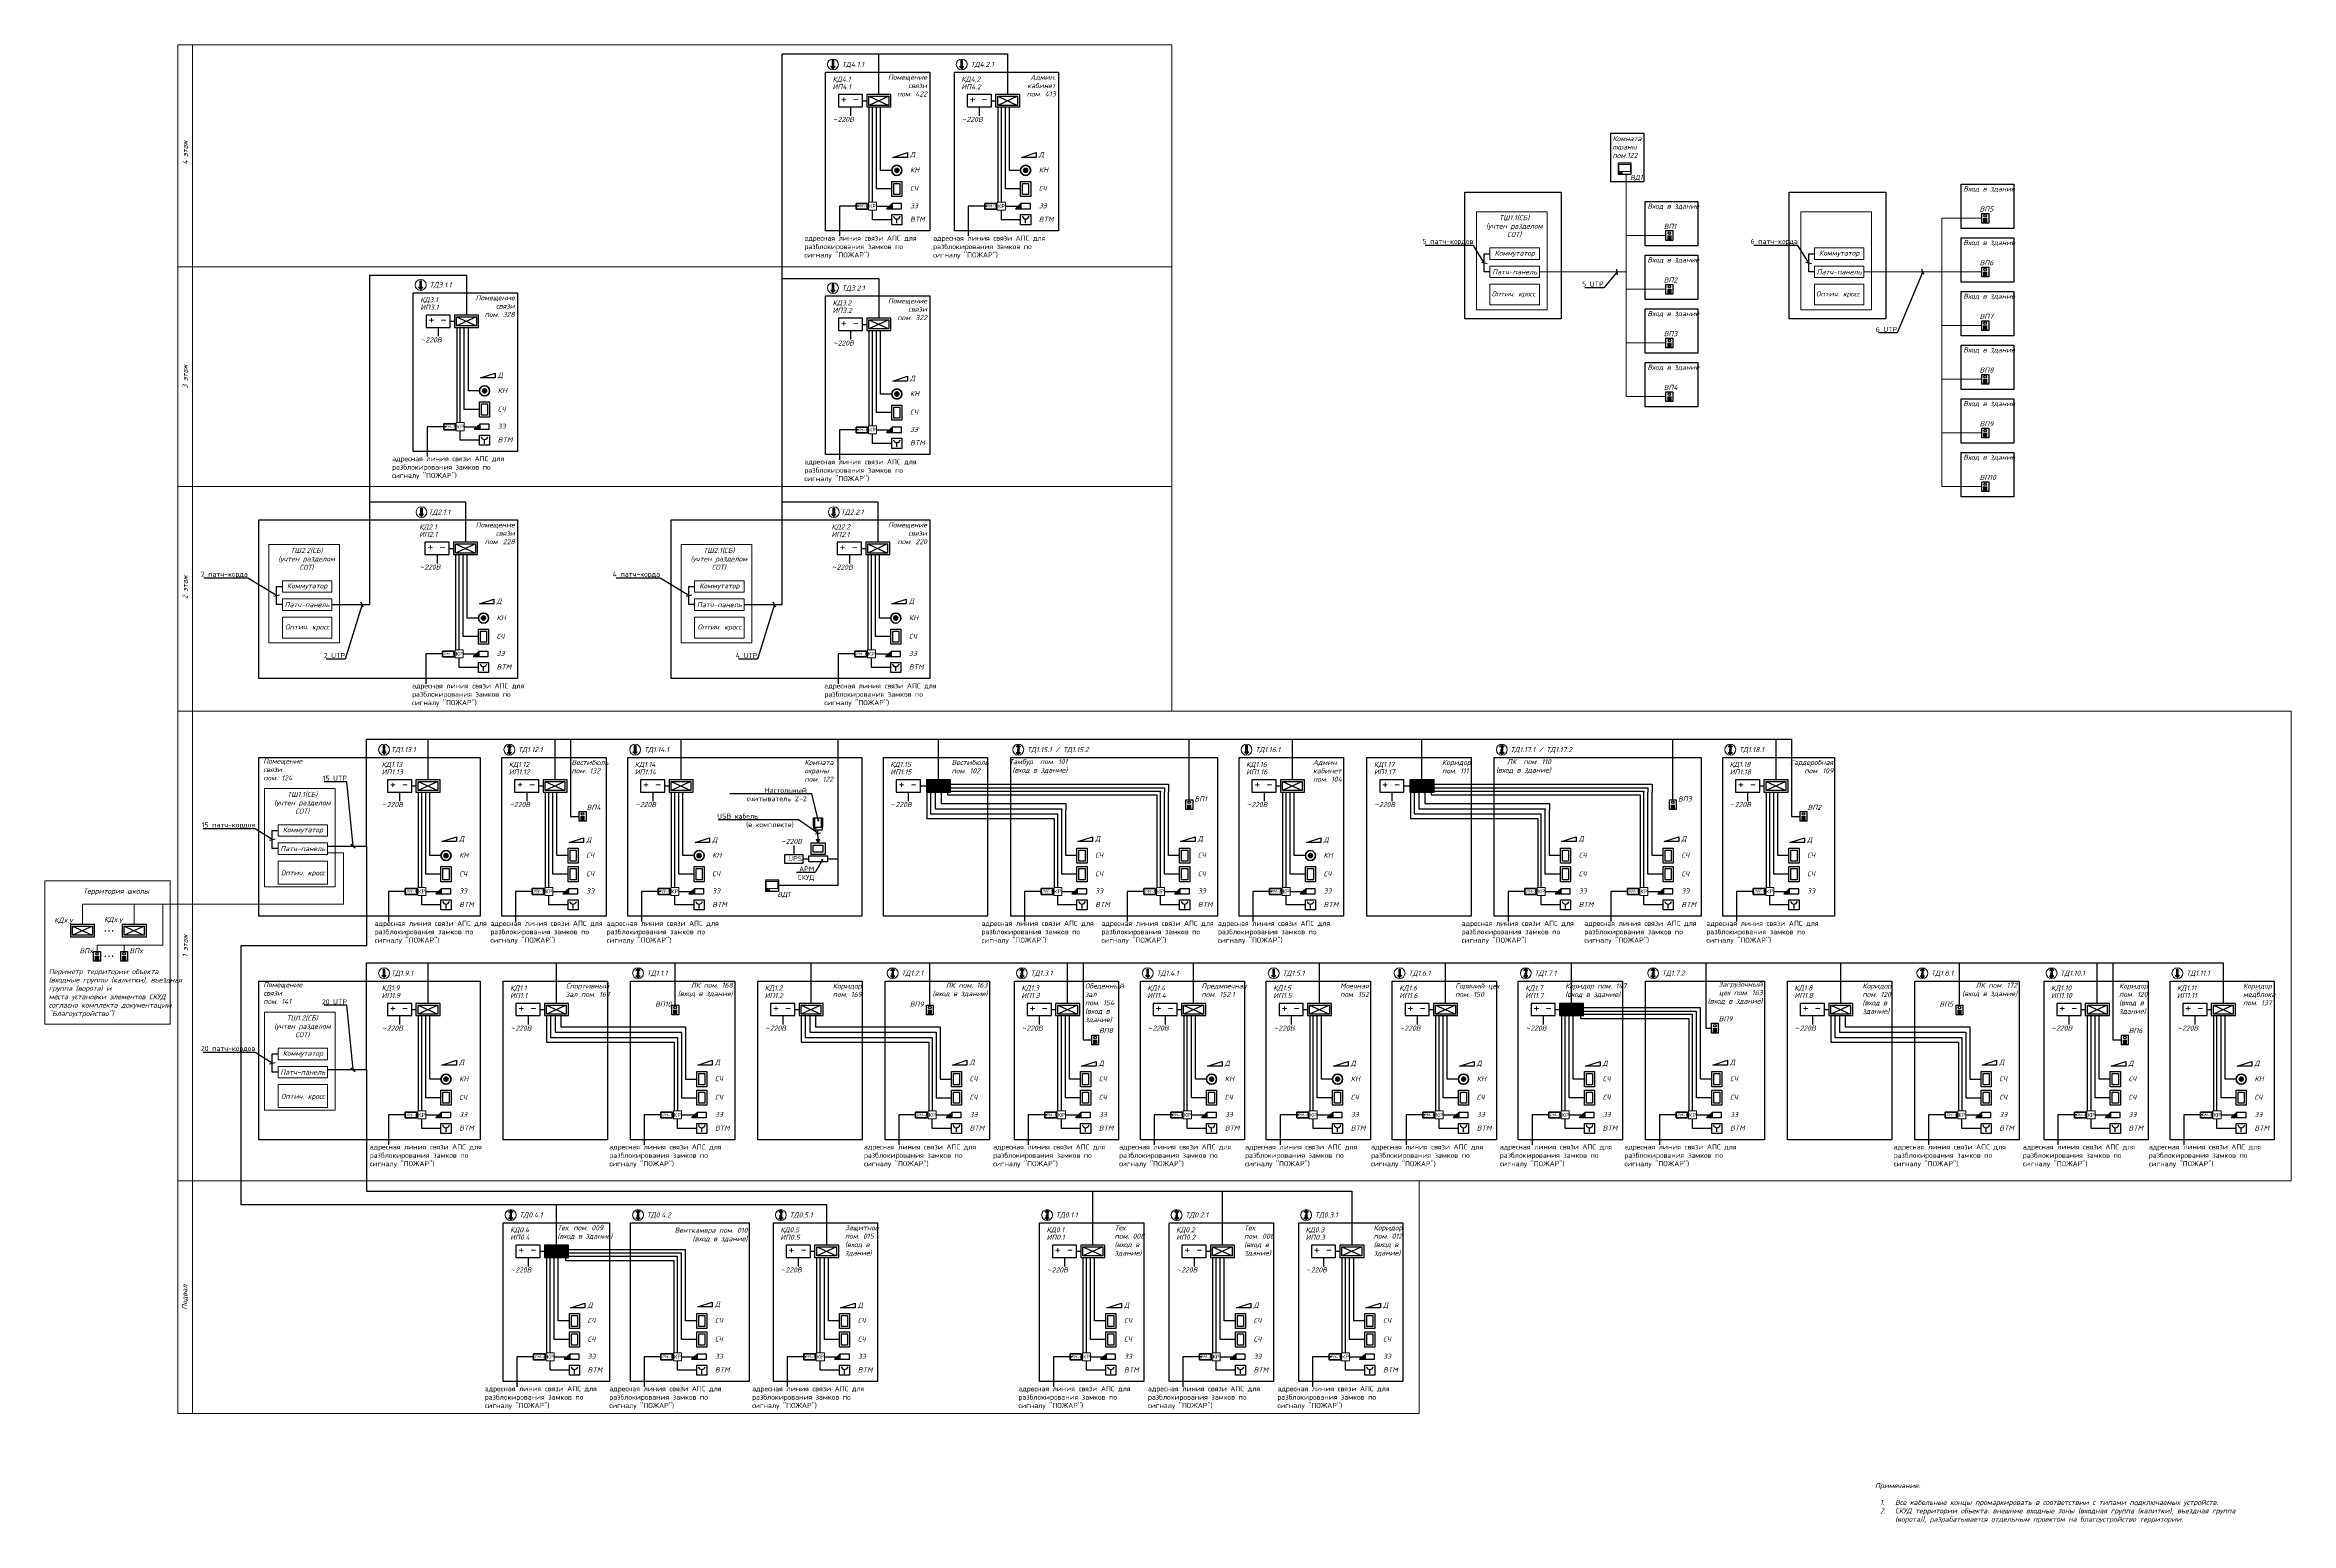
# Model space of a CAD drawing. Header units: millimetres. Extents: x -227263 to 66247, y -328592 to 378394.
# Drawn here: x -227263 to -115791, y -328372 to -255005 of the extents above; entities that cross this region are included whole.
import ezdxf
from ezdxf import colors
from ezdxf.entities.mleader import LeaderData, LeaderLine
from ezdxf.enums import TextEntityAlignment as Align
from ezdxf.math import Vec2, Vec3

# ---------------------------------------------------------------- set-up
doc = ezdxf.new("R2010")
doc.units = ezdxf.units.MM
doc.header["$LTSCALE"] = 0.5
doc.set_wipeout_variables(frame=1)
doc.linetypes.add('DASHED2', pattern=[9.525, 6.35, -3.175])
doc.layers.get('0').update_dxf_attribs({"lineweight": 18})
for name, color, linetype, lineweight in [('002_СКУД', 7, 'Continuous', 40), ('1-ПС RS-485', 6, 'Continuous', 30), ('_0', 7, 'Continuous', 18), ('_СС_ТФ', 174, 'Continuous', 30), ('RC-Приборы_управления_и_блоки_индикации', 1, 'Continuous', 30), ('АО Блоки управления', 1, 'Continuous', 50), ('АПС извещ', 1, 'Continuous', 30), ('ОХР', 5, 'Continuous', 30), ('СКС UTP', 5, 'Continuous', 30), ('СКУД', 7, 'Continuous', 30), ('СС_СКУД_кабель', 7, 'Continuous', 30), ('СС_СКУД_оборудование', 7, 'Continuous', 25), ('Текст', 2, 'Continuous', 0), ('телевидение', 92, 'Continuous', 20), ('Часофикация', 250, 'Continuous', 20)]:
    doc.layers.add(name, color=color, linetype=linetype, lineweight=lineweight)
for name, color, linetype in [('003_ОС', 170, 'Continuous'), ('1', 7, 'Continuous'), ('Датчики охр.', 5, 'Continuous')]:
    doc.layers.add(name, color=color, linetype=linetype)
doc.styles.add('DEN', font='', dxfattribs={"height": 300})
doc.styles.add('ICOCPEUR', font='')
doc.styles.add('ISOCPEUR', font='isocpeui.ttf', dxfattribs={"height": 2.5})
doc.styles.get('DEN').set_extended_font_data('ISOCPEUR')
doc.styles.get('ICOCPEUR').set_extended_font_data('ISOCPEUR')

# ---------------------------------------------------------------- blocks, each defined once
blk = doc.blocks.new('_Oblique')
at = {"color": 0, "linetype": 'ByBlock', "lineweight": -2}
blk.add_line((-0.5, -0.5), (0.5, 0.5), dxfattribs=at)
blk = doc.blocks.new('*U275')
at = {"layer": '_СС_ТФ', "color": 3, "lineweight": 30}
for p, q in [((-102, -14), (101, -14)), ((-102, -74), (101, -74)), ((-102, -136), (101, -136)), ((-102, -194), (101, -194))]:
    blk.add_line(p, q, dxfattribs=at)
blk.add_lwpolyline([(-171, 241), (171, 241), (171, -241), (-171, -241)], close=True, dxfattribs=at)
blk.add_circle((-3, 117), 64.3, dxfattribs=at)
blk = doc.blocks.new('A$C250d0772')
at = {"color": 3}
for p, q in [((0, 549), (659, 549)), ((0, 0), (0, 549)), ((659, 0), (0, 0)), ((659, 549), (659, 0))]:
    blk.add_line(p, q, dxfattribs=at)
at = {"color": 3, "lineweight": 15}
for p, q in [((549, 78), (586, 78)), ((549, 23), (586, 23))]:
    blk.add_line(p, q, dxfattribs=at)
blk.add_lwpolyline([(42, 480), (617, 480), (617, 127), (42, 127)], close=True, dxfattribs=at)
blk.add_circle((472, 51), 29.3, dxfattribs=at)
for centre, start, end in [((549, 51), 90, 270), ((586, 51), 270, 90)]:
    blk.add_arc(centre, 27.5, start, end, dxfattribs=at)
blk = doc.blocks.new('A$C9ab982bb')
at = {"layer": 'АПС извещ', "color": 1, "lineweight": 30, "ltscale": 100}
blk.add_lwpolyline([(320, 0), (320, 631), (0, 631), (0, 0)], close=True, dxfattribs=at)
at = {"layer": '1', "color": 7, "lineweight": 20, "style": 'DEN'}
blk.add_text('+ -', height=240, rotation=270, dxfattribs=at).set_placement((92, 573))
blk = doc.blocks.new('A$Cff5e0414')
at = {"color": 0, "linetype": 'Continuous', "lineweight": -2}
blk.add_wipeout([(0, 400), (400, 400), (400, 0), (0, 0)], dxfattribs=at).dxf.layer = '002_СКУД'
at = {"layer": '002_СКУД', "color": 0, "linetype": 'Continuous', "lineweight": -2}
blk.add_lwpolyline([(0, 400), (400, 400), (400, 0), (0, 0)], close=True, dxfattribs=at)
blk.add_lwpolyline([(200, 60), (200, 230)], dxfattribs=at)
blk.add_arc((200, 367), 137, 191.26903, 348.73097, dxfattribs=at)
blk = doc.blocks.new('A$C02b998a6')
at = {"color": 0, "linetype": 'Continuous', "lineweight": 15}
blk.add_wipeout([(0, 400), (400, 400), (400, 0), (0, 0)], dxfattribs=at).dxf.layer = '002_СКУД'
at = {"layer": '002_СКУД', "color": 0, "linetype": 'Continuous', "lineweight": 15}
blk.add_lwpolyline([(0, 0), (400, 0), (400, 400), (0, 400)], close=True, dxfattribs=at)
at = {"layer": '002_СКУД', "color": 0, "linetype": 'Continuous', "lineweight": 15, "style": 'DEN'}
blk.add_text('КР', height=200, dxfattribs=at).set_placement((200, 200), align=Align.MIDDLE_CENTER)
blk = doc.blocks.new('A$C5594c400')
at = {"layer": '002_СКУД', "color": 7, "lineweight": 30}
blk.add_lwpolyline([(0, 0), (720, 240), (720, 0), (0, 0)], dxfattribs=at)
blk = doc.blocks.new('A$C876f5cd0')
at = {"layer": '002_СКУД', "lineweight": 30}
h = blk.add_hatch(color=256, dxfattribs=at)
h.dxf.hatch_style = 1
h.paths.add_polyline_path([(468, 0), (744, 0), (468, 250)])
for points in [[(0, 250), (468, 250), (744, 0), (0, 0), (0, 250)], [(468, 250), (468, 0)]]:
    blk.add_lwpolyline(points, dxfattribs=at)
blk = doc.blocks.new('A$C49419f92')
at = {"color": 0, "linetype": 'Continuous', "lineweight": -2}
blk.add_wipeout([(0, 600), (400, 600), (400, 0), (0, 0)], dxfattribs=at).dxf.layer = '002_СКУД'
at = {"layer": '002_СКУД', "color": 0, "linetype": 'Continuous', "lineweight": -2}
for points in [[(0, 600), (400, 600), (400, 0), (0, 0)], [(80, 520), (320, 520), (320, 80), (80, 80)]]:
    blk.add_lwpolyline(points, close=True, dxfattribs=at)
blk = doc.blocks.new('РМ-1')
blk.add_wipeout([(-500, 250), (500, 250), (500, -250), (-500, -250)]).dxf.layer = 'АО Блоки управления'
at = {"layer": 'АО Блоки управления'}
for p, q in [((-500, -250), (-500, 250)), ((-500, 250), (500, 250)), ((500, 250), (500, -250)), ((500, -250), (-500, -250))]:
    blk.add_line(p, q, dxfattribs=at)
at = {"layer": 'АО Блоки управления', "color": 7, "ltscale": 100, "style": 'ISOCPEUR'}
blk.add_text('РМ-1', height=250, dxfattribs=at).set_placement((0, 0), align=Align.MIDDLE)
blk = doc.blocks.new('A$Ca14e5f01')
at = {"lineweight": 20}
h = blk.add_hatch(color=0, dxfattribs=at)
h.dxf.hatch_style = 1
h.paths.add_polyline_path([(315, 405), (378, 405), (270, 514), (162, 405), (225, 405), (225, 270), (315, 270)])
h = blk.add_hatch(color=0, dxfattribs=at)
h.dxf.hatch_style = 1
h.paths.add_polyline_path([(315, 134), (315, 270), (225, 270), (225, 134), (162, 134), (270, 25), (378, 134)])
at = {"color": 0, "lineweight": 20}
for p, q in [((162, 405), (270, 514)), ((225, 405), (162, 405)), ((225, 134), (162, 134)), ((162, 134), (270, 25)), ((225, 270), (225, 134)), ((315, 270), (225, 270)), ((315, 270), (225, 270)), ((378, 405), (270, 514)), ((378, 134), (270, 25)), ((315, 270), (315, 405)), ((315, 405), (378, 405)), ((315, 270), (315, 134)), ((315, 134), (378, 134))]:
    blk.add_line(p, q, dxfattribs=at)
blk.add_circle((270, 270), 270, dxfattribs=at)
blk = doc.blocks.new('контр')
at = {"layer": 'АПС извещ', "color": 5, "lineweight": 30, "ltscale": 100}
blk.add_lwpolyline([(316, 162), (-314, 162), (-314, -158), (316, -158)], close=True, dxfattribs=at)
at = {"layer": 'Датчики охр.', "color": 5, "lineweight": 30}
for p, q in [((-259, 118), (259, -118)), ((259, 118), (-259, -118))]:
    blk.add_line(p, q, dxfattribs=at)
blk.add_lwpolyline([(-259, 118), (259, 118), (259, -118), (-259, -118)], close=True, dxfattribs=at)
blk = doc.blocks.new('Кнопка выхода')
at = {"layer": '002_СКУД'}
h = blk.add_hatch(color=256, dxfattribs=at)
h.dxf.hatch_style = 1
h.paths.add_polyline_path([(-100, 0, 1), (100, 0, 1)])
for radius in [250, 100]:
    blk.add_circle((0, 0), radius, dxfattribs=at)
blk = doc.blocks.new('точка доступа')
at = {"lineweight": 20}
h = blk.add_hatch(color=0, dxfattribs=at)
h.dxf.hatch_style = 1
h.paths.add_polyline_path([(-64, 154), (-64, -293), (64, -293), (64, 154), (154, 154), (0, 310), (-154, 154)])
at = {"color": 0, "lineweight": 20}
for p, q in [((-154, 154), (0, 310)), ((-64, 154), (-154, 154)), ((-64, -293), (-64, 154)), ((154, 154), (0, 310)), ((64, -293), (64, 154)), ((64, 154), (154, 154)), ((-64, -293), (64, -293))]:
    blk.add_line(p, q, dxfattribs=at)
blk.add_circle((0, 0), 385, dxfattribs=at)
blk = doc.blocks.new('A$C40bc01a5')
at = {"layer": '_0', "true_color": 0xffffff, "transparency": 33554610}
h = blk.add_hatch(color=7, dxfattribs=at)
h.dxf.hatch_style = 1
h.paths.add_polyline_path([(602, 309), (-598, 309), (-598, -300), (602, -300)])
at = {"layer": 'АПС извещ', "color": 82, "lineweight": 30, "ltscale": 100}
blk.add_lwpolyline([(602, 309), (-598, 309), (-598, -300), (602, -300)], close=True, dxfattribs=at)
at = {"layer": 'Датчики охр.', "color": 82, "lineweight": 30}
for p, q in [((-494, 225), (494, -225)), ((494, 225), (-494, -225))]:
    blk.add_line(p, q, dxfattribs=at)
blk.add_lwpolyline([(-494, 225), (494, 225), (494, -225), (-494, -225)], close=True, dxfattribs=at)
blk = doc.blocks.new('АРМ СВН')
at = {"layer": 'ОХР', "color": 0, "lineweight": 30}
for points in [[(95188, 94515), (97030, 94515), (97030, 93920), (95188, 93920)], [(95408, 95807), (96806, 95807), (96806, 94673), (95408, 94673)], [(95618, 95588), (96582, 95588), (96582, 94891), (95618, 94891)]]:
    blk.add_lwpolyline(points, close=True, dxfattribs=at)
blk = doc.blocks.new('_Dot')
at = {"color": 0, "linetype": 'ByBlock', "lineweight": -2}
blk.add_line((-0.5, 0), (-1, 0), dxfattribs=at)
at = {"color": 0, "linetype": 'ByBlock', "const_width": 0.5}
blk.add_lwpolyline([(-0.25, 0, 1), (0.25, 0, 1)], format="xyb", close=True, dxfattribs=at)
blk = doc.blocks.new('Настольный считыватель')
at = {"layer": '002_СКУД', "color": 7, "lineweight": 30}
for points in [[(444012, 221510), (444812, 221510), (444812, 220785)], [(444012, 220785), (444012, 221510)], [(444012, 220785), (444047, 220410)], [(444777, 220410), (444047, 220410)], [(444112, 221510), (444112, 220659)], [(444712, 221510), (444712, 220659), (444112, 220659)], [(444812, 220785), (444777, 220410)]]:
    blk.add_lwpolyline(points, dxfattribs=at)
blk.add_lwpolyline([(444121, 220593), (444229, 220593), (444229, 220552), (444121, 220552)], close=True, dxfattribs=at)
blk = doc.blocks.new('*U435')
at = {"layer": '_СС_ТФ', "color": 3, "lineweight": 30}
for p, q in [((-102, -14), (101, -14)), ((-102, -74), (101, -74)), ((-102, -136), (101, -136)), ((-102, -194), (101, -194))]:
    blk.add_line(p, q, dxfattribs=at)
blk.add_lwpolyline([(-171, 241), (171, 241), (171, -241), (-171, -241)], close=True, dxfattribs=at)
blk.add_circle((-3, 117), 64.3, dxfattribs=at)
blk = doc.blocks.new('*U434')
at = {"layer": '_СС_ТФ', "color": 3, "lineweight": 30}
for p, q in [((-102, -14), (101, -14)), ((-102, -74), (101, -74)), ((-102, -136), (101, -136)), ((-102, -194), (101, -194))]:
    blk.add_line(p, q, dxfattribs=at)
blk.add_lwpolyline([(-171, 241), (171, 241), (171, -241), (-171, -241)], close=True, dxfattribs=at)
blk.add_circle((-3, 117), 64.3, dxfattribs=at)

msp = doc.modelspace()

# ---------------------------------------------------------------- linework, layer by layer
for p, q in [((-220672.3, -255004.5), (-220672.3, -322928)), ((-171339.7, -255004.5), (-220672.3, -255004.5)), ((-171339.7, -255004.5), (-171339.7, -288069.5)), ((-171339.7, -266026.2), (-220672.3, -266026.2)), ((-171339.7, -276922.5), (-220672.3, -276922.5)), ((-115790.6, -288069.5), (-220672.3, -288069.5)), ((-115790.6, -311384.7), (-220672.3, -311384.7)), ((-220672.3, -322928), (-159060, -322928))]:
    msp.add_line(p, q)
for points in [[(-219940.6, -322928), (-219940.6, -255004.5)], [(-115790.6, -288069.5), (-115790.6, -311384.7)], [(-159060, -311384.7), (-159060, -322928)]]:
    msp.add_lwpolyline(points)
at = {"layer": '003_ОС', "color": 1, "ltscale": 70}
for points in [[(-187283.2, -258078.6), (-187283.2, -258522.4)], [(-180893.2, -258078.6), (-180893.2, -258522.4)], [(-207744.7, -269024.4), (-207744.7, -269468.2)], [(-187283.2, -269179.5), (-187283.2, -269623.2)], [(-207800.9, -280299.6), (-207800.9, -280743.3)], [(-187339.4, -280299.6), (-187339.4, -280743.3)], [(-209659.4, -292089.2), (-209659.4, -292533)], [(-203351.6, -292089.2), (-203351.6, -292533)], [(-197100, -292089.2), (-197100, -292533)], [(-184416, -292089.2), (-184416, -292533)], [(-166759.3, -292089.2), (-166759.3, -292533)], [(-160417.3, -292089.2), (-160417.3, -292533)], [(-142760.6, -292089.2), (-142760.6, -292533)], [(-190100, -294736.6), (-190100, -295180.4)], [(-189650, -295408.6), (-189352.2, -295408.6)], [(-209659.4, -303184.7), (-209659.4, -303628.5)], [(-203286, -303184.7), (-203286, -303628.5)], [(-190648.5, -303184.7), (-190648.5, -303628.5)], [(-177915.2, -303184.7), (-177915.2, -303628.5)], [(-171663.6, -303184.7), (-171663.6, -303628.5)], [(-165411.9, -303184.7), (-165411.9, -303628.5)], [(-159160.2, -303184.7), (-159160.2, -303628.5)], [(-152908.6, -303184.7), (-152908.6, -303628.5)], [(-139547.9, -303184.7), (-139547.9, -303628.5)], [(-126814.5, -303184.7), (-126814.5, -303628.5)], [(-120562.9, -303184.7), (-120562.9, -303628.5)], [(-203286, -315186.6), (-203286, -315630.4)], [(-189876.5, -315186.6), (-189876.5, -315630.4)], [(-176662.9, -315186.6), (-176662.9, -315630.4)], [(-170234.9, -315186.6), (-170234.9, -315630.4)], [(-163806.9, -315186.6), (-163806.9, -315630.4)]]:
    msp.add_lwpolyline(points, dxfattribs=at)
at = {"layer": '003_ОС', "color": 0, "lineweight": 30}
msp.add_lwpolyline([(-188969.2, -294421.9), (-188893.7, -294473.6), (-188819.1, -294420.8), (-188892.7, -294613.9)], close=True, dxfattribs=at)
at = {"layer": '1-ПС RS-485', "color": 1, "linetype": 'DASHED2', "lineweight": 30}
for points in [[(-185987.4, -263007.8), (-185353.9, -263007.8)], [(-179597.3, -263007.8), (-178963.9, -263007.8)], [(-206448.9, -273953.6), (-205815.4, -273953.6)], [(-185987.4, -274108.7), (-185353.9, -274108.7)], [(-206505, -285228.8), (-205871.5, -285228.8)], [(-186043.5, -285228.8), (-185410, -285228.8)], [(-208363.6, -297018.4), (-207730.1, -297018.4)], [(-202055.8, -297018.4), (-201422.3, -297018.4)], [(-195804.1, -297018.4), (-195170.6, -297018.4)], [(-176799.9, -297018.4), (-176166.4, -297018.4)], [(-171705.1, -297018.4), (-171071.6, -297018.4)], [(-165463.4, -297018.4), (-164830, -297018.4)], [(-152801.2, -297018.4), (-152167.7, -297018.4)], [(-147706.4, -297018.4), (-147072.9, -297018.4)], [(-141464.8, -297018.4), (-140831.3, -297018.4)], [(-208363.6, -308114), (-207730.1, -308114)], [(-195669.9, -308114), (-195036.5, -308114)], [(-183032.5, -308114), (-182399, -308114)], [(-176619.4, -308114), (-175985.9, -308114)], [(-170367.7, -308114), (-169734.2, -308114)], [(-164116, -308114), (-163482.6, -308114)], [(-157864.4, -308114), (-157230.9, -308114)], [(-151612.7, -308114), (-150979.3, -308114)], [(-145292.5, -308114), (-144659, -308114)], [(-131931.8, -308114), (-131298.3, -308114)], [(-125518.7, -308114), (-124885.2, -308114)], [(-119267, -308114), (-118633.6, -308114)], [(-201990.2, -320115.9), (-201356.7, -320115.9)], [(-195669.9, -320115.9), (-195036.5, -320115.9)], [(-188580.7, -320115.9), (-187947.2, -320115.9)], [(-175367, -320115.9), (-174733.5, -320115.9)], [(-168939, -320115.9), (-168305.5, -320115.9)], [(-162511, -320115.9), (-161877.6, -320115.9)]]:
    msp.add_lwpolyline(points, dxfattribs=at)
at = {"layer": 'СКС UTP', "color": 1, "lineweight": 30}
msp.add_lwpolyline([(-190550, -295180.4), (-189650, -295180.4), (-189650, -295636.8), (-190550, -295636.8)], close=True, dxfattribs=at)
at = {"layer": 'СКУД', "lineweight": 15}
msp.add_lwpolyline([(-227262.8, -296499.5), (-221054.1, -296499.5), (-221054.1, -303609.1), (-227262.8, -303609.1)], close=True, dxfattribs=at)
at = {"layer": 'СС_СКУД_кабель', "color": 6, "lineweight": 25}
for points in [[(-185874.7, -257470), (-185874.7, -255440.8)], [(-185231.9, -262152.7), (-185987.4, -262152.7), (-185987.4, -258078.6)], [(-178841.8, -262152.7), (-179597.3, -262152.7), (-179597.3, -258078.6)], [(-211134.6, -278249.2), (-211134.6, -266440.8), (-206336.2, -266440.8), (-206336.2, -268415.8)], [(-190673.1, -278404.3), (-190673.1, -266595.9), (-185874.7, -266595.9), (-185874.7, -268570.8)], [(-205693.3, -273098.5), (-206448.9, -273098.5), (-206448.9, -269024.4)], [(-185231.9, -273253.6), (-185987.4, -273253.6), (-185987.4, -269179.5)], [(-211134.6, -282787), (-211134.6, -277676.4), (-206392.3, -277676.4), (-206392.3, -279690.9)], [(-190673.1, -282787), (-190673.1, -277676.4), (-185930.8, -277676.4), (-185930.8, -279690.9)], [(-205749.5, -284373.7), (-206505, -284373.7), (-206505, -280299.6)], [(-185288, -284373.7), (-186043.5, -284373.7), (-186043.5, -280299.6)], [(-213025.5, -282787), (-211134.6, -282787)], [(-192564, -282787), (-190673.1, -282787)], [(-213237.9, -294766.7), (-211297.6, -294766.7), (-211297.6, -289466.3), (-140577.7, -289466.3), (-140577.7, -293295.6), (-140157.6, -293295.6)], [(-208250.9, -291480.6), (-208250.9, -289466.3)], [(-201943.1, -291480.6), (-201943.1, -289466.3)], [(-201179.8, -289466.3), (-201179.8, -293295.6), (-200748.6, -293295.6)], [(-195691.4, -291480.6), (-195691.4, -289466.3)], [(-187900.6, -296729.6), (-187900.6, -289466.3)], [(-182920.1, -291484.7), (-182920.1, -289470.5)], [(-170471.5, -292476), (-170471.5, -289470.5)], [(-165350.8, -291480.6), (-165350.8, -289466.3)], [(-158921.4, -291484.7), (-158921.4, -289470.5)], [(-146472.9, -292476), (-146472.9, -289470.5)], [(-141352.1, -291480.6), (-141352.1, -289466.3)], [(-182320.1, -291704.2), (-171505.1, -291704.2), (-171505.1, -292089.2)], [(-182320.1, -291883.2), (-171705.1, -291883.2), (-171705.1, -292089.2)], [(-158321.4, -291704.2), (-147506.4, -291704.2), (-147506.4, -292089.2)], [(-158321.4, -291883.2), (-147706.4, -291883.2), (-147706.4, -292089.2)], [(-207608.1, -296163.3), (-208363.6, -296163.3), (-208363.6, -292089.2)], [(-201300.3, -296163.3), (-202055.8, -296163.3), (-202055.8, -292089.2)], [(-201300.4, -295241.3), (-201855.8, -295241.3), (-201855.8, -292089.2)], [(-195048.6, -296163.3), (-195804.1, -296163.3), (-195804.1, -292089.2)], [(-183075.4, -292089.2), (-183075.4, -292913.5), (-176799.9, -292913.5), (-176799.9, -292994.5)], [(-182781.5, -292089.2), (-182781.5, -292653.1), (-176599.9, -292653.1), (-176599.9, -292994.5)], [(-176044.3, -296163.3), (-176799.9, -296163.3), (-176799.9, -292994.5)], [(-170949.5, -296163.3), (-171705.1, -296163.3), (-171705.1, -292089.2)], [(-164707.9, -296163.3), (-165463.4, -296163.3), (-165463.4, -292089.2)], [(-159076.8, -292089.2), (-159076.8, -292913.5), (-152801.2, -292913.5), (-152801.2, -292994.5)], [(-158782.8, -292089.2), (-158782.8, -292653.1), (-152601.2, -292653.1), (-152601.2, -292994.5)], [(-152045.7, -296163.3), (-152801.2, -296163.3), (-152801.2, -292994.5)], [(-146950.9, -296163.3), (-147706.4, -296163.3), (-147706.4, -292089.2)], [(-140709.3, -296163.3), (-141464.8, -296163.3), (-141464.8, -292089.2)], [(-140709.4, -295241.3), (-141264.8, -295241.3), (-141264.8, -292089.2)], [(-188431.2, -295408.6), (-187900.6, -295408.6)], [(-187900.6, -296729.6), (-190845.7, -296729.6)], [(-213237.9, -305862.3), (-211297.6, -305862.3), (-211297.6, -300561.9), (-119154.3, -300561.9), (-119154.3, -302576.1)], [(-208250.9, -302576.1), (-208250.9, -300561.9)], [(-201877.5, -302576.1), (-201877.5, -300561.9)], [(-195981.6, -302659.7), (-195981.6, -300561.9)], [(-189240, -302576.1), (-189240, -300561.9)], [(-183344.1, -302659.7), (-183344.1, -300561.9)], [(-176506.7, -302576.1), (-176506.7, -300561.9)], [(-175743.4, -300561.9), (-175743.4, -304391.2), (-175312.1, -304391.2)], [(-170255, -302576.1), (-170255, -300561.9)], [(-164003.4, -302576.1), (-164003.4, -300561.9)], [(-157751.7, -302576.1), (-157751.7, -300561.9)], [(-151500, -302580.3), (-151500, -300566.1)], [(-144836.9, -300561.9), (-144836.9, -303808.5), (-144560.4, -303808.5)], [(-138139.3, -302576.1), (-138139.3, -300561.9)], [(-132243.4, -302659.7), (-132243.4, -300561.9)], [(-125406, -302576.1), (-125406, -300561.9)], [(-124642.7, -300561.9), (-124642.7, -304391.2), (-124211.5, -304391.2)], [(-207608.1, -307258.9), (-208363.6, -307258.9), (-208363.6, -303184.7)], [(-175863.9, -307258.9), (-176619.4, -307258.9), (-176619.4, -303184.7)], [(-175864, -306336.9), (-176419.4, -306336.9), (-176419.4, -303184.7)], [(-169612.2, -307258.9), (-170367.7, -307258.9), (-170367.7, -303184.7)], [(-163360.5, -307258.9), (-164116, -307258.9), (-164116, -303184.7)], [(-157108.9, -307258.9), (-157864.4, -307258.9), (-157864.4, -303184.7)], [(-150857.2, -307258.9), (-151612.7, -307258.9), (-151612.7, -303184.7)], [(-150857.3, -306336.9), (-151412.7, -306336.9), (-151412.7, -303184.7)], [(-124763.2, -307258.9), (-125518.7, -307258.9), (-125518.7, -303184.7)], [(-124763.3, -306336.9), (-125318.7, -306336.9), (-125318.7, -303184.7)], [(-118511.5, -307258.9), (-119267, -307258.9), (-119267, -303184.7)], [(-211297.6, -305862.3), (-211297.6, -311898.6), (-162398.4, -311898.6), (-162398.4, -314578)], [(-175254.3, -314578), (-175254.3, -311898.6)], [(-168826.3, -314578), (-168826.3, -311898.6)], [(-201877.5, -314582.2), (-201877.5, -312568)], [(-201234.7, -319260.8), (-201990.2, -319260.8), (-201990.2, -315186.6)], [(-201234.8, -318338.8), (-201790.2, -318338.8), (-201790.2, -315186.6)], [(-187825.2, -319260.8), (-188580.7, -319260.8), (-188580.7, -315186.6)], [(-187825.3, -318338.8), (-188380.7, -318338.8), (-188380.7, -315186.6)], [(-174611.5, -319260.8), (-175367, -319260.8), (-175367, -315186.6)], [(-174611.6, -318338.8), (-175167, -318338.8), (-175167, -315186.6)], [(-168183.5, -319260.8), (-168939, -319260.8), (-168939, -315186.6)], [(-168183.6, -318338.8), (-168739, -318338.8), (-168739, -315186.6)], [(-161755.5, -319260.8), (-162511, -319260.8), (-162511, -315186.6)], [(-161755.6, -318338.8), (-162311, -318338.8), (-162311, -315186.6)]]:
    msp.add_lwpolyline(points, dxfattribs=at)
at = {"layer": 'СС_СКУД_кабель', "color": 1, "lineweight": 25}
for points in [[(-186683.2, -257774.3), (-186474.7, -257774.3)], [(-180293.2, -257774.3), (-180084.7, -257774.3)], [(-207144.7, -268720.1), (-206936.2, -268720.1)], [(-186683.2, -268875.1), (-186474.7, -268875.1)], [(-207200.9, -279995.2), (-206992.3, -279995.2)], [(-186739.4, -279995.2), (-186530.8, -279995.2)], [(-209059.4, -291784.9), (-208850.9, -291784.9)], [(-202751.6, -291784.9), (-202543.1, -291784.9)], [(-196500, -291784.9), (-196291.4, -291784.9)], [(-183816, -291784.9), (-183520.1, -291784.9)], [(-166159.3, -291784.9), (-165950.8, -291784.9)], [(-159817.3, -291784.9), (-159521.4, -291784.9)], [(-142160.6, -291784.9), (-141952.1, -291784.9)], [(-209059.4, -302880.4), (-208850.9, -302880.4)], [(-202686, -302880.4), (-202477.5, -302880.4)], [(-190048.5, -302880.4), (-189840, -302880.4)], [(-177315.2, -302880.4), (-177106.7, -302880.4)], [(-171063.6, -302880.4), (-170855, -302880.4)], [(-164811.9, -302880.4), (-164603.4, -302880.4)], [(-158560.2, -302880.4), (-158351.7, -302880.4)], [(-152308.6, -302880.4), (-152100.1, -302880.4)], [(-138947.9, -302880.4), (-138739.3, -302880.4)], [(-126214.5, -302880.4), (-126006, -302880.4)], [(-119962.9, -302880.4), (-119754.3, -302880.4)], [(-202686, -314882.3), (-202477.5, -314882.3)], [(-189276.5, -314882.3), (-189068, -314882.3)], [(-176062.9, -314882.3), (-175854.3, -314882.3)], [(-169634.9, -314882.3), (-169426.3, -314882.3)], [(-163206.9, -314882.3), (-162998.4, -314882.3)]]:
    msp.add_lwpolyline(points, dxfattribs=at)
at = {"layer": 'СС_СКУД_кабель', "color": 30, "lineweight": 25}
for points in [[(-186187.4, -262807.8), (-186187.4, -258078.6)], [(-185232, -261230.7), (-185787.4, -261230.7), (-185787.4, -258078.6)], [(-179797.3, -262807.8), (-179797.3, -258078.6)], [(-178841.9, -261230.7), (-179397.3, -261230.7), (-179397.3, -258078.6)], [(-185231.9, -263679.7), (-186187.4, -263679.7), (-186187.4, -263207.8)], [(-178841.8, -263679.7), (-179797.3, -263679.7), (-179797.3, -263207.8)], [(-206648.9, -273753.6), (-206648.9, -269024.4)], [(-205693.5, -272176.5), (-206248.9, -272176.5), (-206248.9, -269024.4)], [(-186187.4, -273908.7), (-186187.4, -269179.5)], [(-185232, -272331.6), (-185787.4, -272331.6), (-185787.4, -269179.5)], [(-205693.3, -274625.5), (-206648.9, -274625.5), (-206648.9, -274153.6)], [(-185231.9, -274780.6), (-186187.4, -274780.6), (-186187.4, -274308.7)], [(-206705, -285028.8), (-206705, -280299.6)], [(-205749.6, -283451.7), (-206305, -283451.7), (-206305, -280299.6)], [(-186243.5, -285028.8), (-186243.5, -280299.6)], [(-185288.1, -283451.7), (-185843.5, -283451.7), (-185843.5, -280299.6)], [(-205749.5, -285900.7), (-206705, -285900.7), (-206705, -285428.8)], [(-185288, -285900.7), (-186243.5, -285900.7), (-186243.5, -285428.8)], [(-182320.1, -292037.3), (-171905.1, -292037.3), (-171905.1, -292089.2)], [(-158321.4, -292037.3), (-147906.4, -292037.3), (-147906.4, -292089.2)], [(-208563.6, -296818.4), (-208563.6, -292089.2)], [(-207608.2, -295241.3), (-208163.6, -295241.3), (-208163.6, -292089.2)], [(-202255.8, -296818.4), (-202255.8, -292089.2)], [(-196004.1, -296818.4), (-196004.1, -292089.2)], [(-195048.7, -295241.3), (-195604.1, -295241.3), (-195604.1, -292089.2)], [(-183308.6, -292089.2), (-183308.6, -293175.8), (-176999.9, -293175.8)], [(-171905.1, -296818.4), (-171905.1, -292089.2)], [(-165663.4, -296818.4), (-165663.4, -292089.2)], [(-164708, -295241.3), (-165263.4, -295241.3), (-165263.4, -292089.2)], [(-159310, -292089.2), (-159310, -293175.8), (-153001.2, -293175.8)], [(-147906.4, -296818.4), (-147906.4, -292089.2)], [(-141664.8, -296818.4), (-141664.8, -292089.2)], [(-176999.9, -296818.4), (-176999.9, -293175.8)], [(-153001.2, -296818.4), (-153001.2, -293175.8)], [(-207608.1, -297690.3), (-208563.6, -297690.3), (-208563.6, -297218.4)], [(-201300.3, -297690.3), (-202255.8, -297690.3), (-202255.8, -297218.4)], [(-195048.6, -297690.3), (-196004.1, -297690.3), (-196004.1, -297218.4)], [(-176044.3, -297690.3), (-176999.9, -297690.3), (-176999.9, -297218.4)], [(-170949.5, -297690.3), (-171905.1, -297690.3), (-171905.1, -297218.4)], [(-164707.9, -297690.3), (-165663.4, -297690.3), (-165663.4, -297218.4)], [(-152045.7, -297690.3), (-153001.2, -297690.3), (-153001.2, -297218.4)], [(-146950.9, -297690.3), (-147906.4, -297690.3), (-147906.4, -297218.4)], [(-140709.3, -297690.3), (-141664.8, -297690.3), (-141664.8, -297218.4)], [(-208563.6, -307914), (-208563.6, -303184.7)], [(-207608.2, -306336.9), (-208163.6, -306336.9), (-208163.6, -303184.7)], [(-176819.4, -307914), (-176819.4, -303184.7)], [(-170567.7, -307914), (-170567.7, -303184.7)], [(-169612.3, -306336.9), (-170167.7, -306336.9), (-170167.7, -303184.7)], [(-164316, -307914), (-164316, -303184.7)], [(-163360.6, -306336.9), (-163916, -306336.9), (-163916, -303184.7)], [(-158064.4, -307914), (-158064.4, -303184.7)], [(-157109, -306336.9), (-157664.4, -306336.9), (-157664.4, -303184.7)], [(-151812.7, -307914), (-151812.7, -303184.7)], [(-125718.7, -307914), (-125718.7, -303184.7)], [(-119467, -307914), (-119467, -303184.7)], [(-118511.6, -306336.9), (-119067, -306336.9), (-119067, -303184.7)], [(-207608.1, -308785.9), (-208563.6, -308785.9), (-208563.6, -308314)], [(-194914.4, -308785.9), (-195869.9, -308785.9), (-195869.9, -308314)], [(-182276.9, -308785.9), (-183232.5, -308785.9), (-183232.5, -308314)], [(-175863.9, -308785.9), (-176819.4, -308785.9), (-176819.4, -308314)], [(-169612.2, -308785.9), (-170567.7, -308785.9), (-170567.7, -308314)], [(-163360.5, -308785.9), (-164316, -308785.9), (-164316, -308314)], [(-157108.9, -308785.9), (-158064.4, -308785.9), (-158064.4, -308314)], [(-150857.2, -308785.9), (-151812.7, -308785.9), (-151812.7, -308314)], [(-144537, -308785.9), (-145492.5, -308785.9), (-145492.5, -308314)], [(-131176.2, -308785.9), (-132131.8, -308785.9), (-132131.8, -308314)], [(-124763.2, -308785.9), (-125718.7, -308785.9), (-125718.7, -308314)], [(-118511.5, -308785.9), (-119467, -308785.9), (-119467, -308314)], [(-202190.2, -319915.9), (-202190.2, -315186.6)], [(-188780.7, -319915.9), (-188780.7, -315186.6)], [(-175567, -319915.9), (-175567, -315186.6)], [(-169139, -319915.9), (-169139, -315186.6)], [(-162711, -319915.9), (-162711, -315186.6)], [(-201234.7, -320787.8), (-202190.2, -320787.8), (-202190.2, -320315.9)], [(-194914.4, -320787.8), (-195869.9, -320787.8), (-195869.9, -320315.9)], [(-187825.2, -320787.8), (-188780.7, -320787.8), (-188780.7, -320315.9)], [(-174611.5, -320787.8), (-175567, -320787.8), (-175567, -320315.9)], [(-168183.5, -320787.8), (-169139, -320787.8), (-169139, -320315.9)], [(-161755.5, -320787.8), (-162711, -320787.8), (-162711, -320315.9)]]:
    msp.add_lwpolyline(points, dxfattribs=at)
at = {"layer": 'СС_СКУД_кабель', "color": 2, "lineweight": 25}
for points in [[(-207405, -285228.8), (-208354.3, -285228.8), (-208354.3, -286715.8)], [(-186943.5, -285228.8), (-187892.8, -285228.8), (-187892.8, -286715.8)], [(-209263.6, -297018.4), (-210212.8, -297018.4), (-210212.8, -298505.4)], [(-202955.8, -297018.4), (-203905, -297018.4), (-203905, -298505.4)], [(-202955.8, -297018.4), (-203905, -297018.4), (-203905, -298505.4)], [(-177699.9, -297018.4), (-178649.1, -297018.4), (-178649.1, -298505.4)], [(-172605.1, -297018.4), (-173554.3, -297018.4), (-173554.3, -298505.4)], [(-153701.2, -297018.4), (-154650.4, -297018.4), (-154650.4, -298505.4)], [(-148606.4, -297018.4), (-149555.7, -297018.4), (-149555.7, -298505.4)], [(-142364.8, -297018.4), (-143314, -297018.4), (-143314, -298505.4)], [(-142364.8, -297018.4), (-143314, -297018.4), (-143314, -298505.4)], [(-209263.6, -308114), (-210212.8, -308114), (-210212.8, -309601)], [(-196569.9, -308114), (-197519.2, -308114), (-197519.2, -309601)], [(-183932.5, -308114), (-184881.7, -308114), (-184881.7, -309601)], [(-152512.7, -308114), (-153462, -308114), (-153462, -309601)], [(-146192.5, -308114), (-147141.7, -308114), (-147141.7, -309601)], [(-132831.8, -308114), (-133781, -308114), (-133781, -309601)], [(-202890.2, -320115.9), (-203839.4, -320115.9), (-203839.4, -321602.9)], [(-196569.9, -320115.9), (-197519.2, -320115.9), (-197519.2, -321602.9)]]:
    msp.add_lwpolyline(points, dxfattribs=at)
at = {"layer": 'СС_СКУД_кабель', "color": 6, "lineweight": 25, "ltscale": 0.5}
for points in [[(-176044.5, -295241.3), (-176599.9, -295241.3), (-176599.9, -292994.5)], [(-170949.7, -295241.3), (-171505.1, -295241.3), (-171505.1, -292089.2)], [(-152045.8, -295241.3), (-152601.2, -295241.3), (-152601.2, -292994.5)], [(-146951, -295241.3), (-147506.4, -295241.3), (-147506.4, -292089.2)]]:
    msp.add_lwpolyline(points, dxfattribs=at)
at = {"layer": 'СС_СКУД_кабель', "color": 0, "lineweight": 25}
msp.add_lwpolyline([(-188892.7, -294613.9), (-188898.9, -293977.6)], dxfattribs=at)
at = {"layer": 'СС_СКУД_кабель', "color": 5, "lineweight": 25}
for points in [[(-151055.4, -303180.5), (-151055.4, -303329.1), (-145673.6, -303329.1), (-145673.6, -307914)], [(-201432.9, -315182.5), (-201432.9, -315331), (-196051.1, -315331), (-196051.1, -319915.9)]]:
    msp.add_lwpolyline(points, dxfattribs=at)
at = {"layer": 'СС_СКУД_оборудование', "color": 7, "lineweight": 25}
for points in [[(-147898.5, -259407.3), (-149573.4, -259407.3), (-149573.4, -261790), (-147898.5, -261790)], [(-132166.1, -261916.4), (-129550.8, -261916.4), (-129550.8, -264114.8), (-132166.1, -264114.8)], [(-156802.2, -262317.9), (-152009.8, -262317.9), (-152009.8, -268603.2), (-156802.2, -268603.2)], [(-147840.8, -262775.2), (-145225.5, -262775.2), (-145225.5, -264973.5), (-147840.8, -264973.5)], [(-140700.5, -262317.9), (-135908.2, -262317.9), (-135908.2, -268603.2), (-140700.5, -268603.2)], [(-132166.1, -264580.9), (-129550.8, -264580.9), (-129550.8, -266779.2), (-132166.1, -266779.2)], [(-147840.8, -265439.6), (-145225.5, -265439.6), (-145225.5, -267638), (-147840.8, -267638)], [(-208979.6, -267309.3), (-203807.2, -267309.3), (-203807.2, -275183.3), (-208979.6, -275183.3)], [(-132166.1, -267245.3), (-129550.8, -267245.3), (-129550.8, -269443.7), (-132166.1, -269443.7)], [(-147840.8, -268104.1), (-145225.5, -268104.1), (-145225.5, -270302.4), (-147840.8, -270302.4)], [(-147840.8, -270768.5), (-145225.5, -270768.5), (-145225.5, -272966.9), (-147840.8, -272966.9)], [(-132166.1, -269909.8), (-129550.8, -269909.8), (-129550.8, -272108.1), (-132166.1, -272108.1)], [(-132166.1, -272574.2), (-129550.8, -272574.2), (-129550.8, -274772.5), (-132166.1, -274772.5)], [(-132166.1, -275238.6), (-129550.8, -275238.6), (-129550.8, -277437), (-132166.1, -277437)], [(-204586.6, -290374.1), (-199414.1, -290374.1), (-199414.1, -298248.1), (-204586.6, -298248.1)], [(-198334.9, -290374.1), (-186720.1, -290374.1), (-186720.1, -298248.1), (-198334.9, -298248.1)], [(-185650.9, -290374.1), (-180478.4, -290374.1), (-180478.4, -298248.1), (-185650.9, -298248.1)], [(-179330.6, -290374.1), (-169073.4, -290374.1), (-169073.4, -298248.1), (-179330.6, -298248.1)], [(-167994.2, -290374.1), (-162821.8, -290374.1), (-162821.8, -298248.1), (-167994.2, -298248.1)], [(-161652.2, -290374.1), (-156479.7, -290374.1), (-156479.7, -298248.1), (-161652.2, -298248.1)], [(-155332, -290374.1), (-145074.8, -290374.1), (-145074.8, -298248.1), (-155332, -298248.1)], [(-143995.6, -290374.1), (-138450.2, -290374.1), (-138450.2, -298248.1), (-143995.6, -298248.1)], [(-204521, -301469.6), (-199348.5, -301469.6), (-199348.5, -309343.7), (-204521, -309343.7)], [(-198200.7, -301469.6), (-193028.3, -301469.6), (-193028.3, -309343.7), (-198200.7, -309343.7)], [(-191883.5, -301469.6), (-186711, -301469.6), (-186711, -309343.7), (-191883.5, -309343.7)], [(-185563.2, -301469.6), (-180390.8, -301469.6), (-180390.8, -309343.7), (-185563.2, -309343.7)], [(-179150.2, -301469.6), (-173977.7, -301469.6), (-173977.7, -309343.7), (-179150.2, -309343.7)], [(-172898.5, -301469.6), (-167726, -301469.6), (-167726, -309343.7), (-172898.5, -309343.7)], [(-166646.8, -301469.6), (-161474.4, -301469.6), (-161474.4, -309343.7), (-166646.8, -309343.7)], [(-160395.2, -301469.6), (-155222.7, -301469.6), (-155222.7, -309343.7), (-160395.2, -309343.7)], [(-154143.5, -301469.6), (-148971, -301469.6), (-148971, -309343.7), (-154143.5, -309343.7)], [(-147823.3, -301469.6), (-141927.6, -301469.6), (-141927.6, -309343.7), (-147823.3, -309343.7)], [(-140782.8, -301469.6), (-135610.3, -301469.6), (-135610.3, -309343.7), (-140782.8, -309343.7)], [(-134462.5, -301469.6), (-129290.1, -301469.6), (-129290.1, -309343.7), (-134462.5, -309343.7)], [(-128049.5, -301469.6), (-122877, -301469.6), (-122877, -309343.7), (-128049.5, -309343.7)], [(-121797.8, -301469.6), (-116625.3, -301469.6), (-116625.3, -309343.7), (-121797.8, -309343.7)], [(-204521, -313471.5), (-199236.2, -313471.5), (-199236.2, -321345.6), (-204521, -321345.6)], [(-198200.7, -313471.5), (-192305, -313471.5), (-192305, -321345.6), (-198200.7, -321345.6)], [(-191111.5, -313471.5), (-185939, -313471.5), (-185939, -321345.6), (-191111.5, -321345.6)], [(-177897.8, -313471.5), (-172725.3, -313471.5), (-172725.3, -321345.6), (-177897.8, -321345.6)], [(-171469.8, -313471.5), (-166297.3, -313471.5), (-166297.3, -321345.6), (-171469.8, -321345.6)], [(-165041.8, -313471.5), (-159869.3, -313471.5), (-159869.3, -321345.6), (-165041.8, -321345.6)]]:
    msp.add_lwpolyline(points, close=True, dxfattribs=at)
at = {"layer": 'СС_СКУД_оборудование', "color": 6, "lineweight": 20}
for points in [[(-146813.5, -272458.3), (-148792.2, -272458.3), (-148792.2, -261421.2)], [(-133117.5, -263606.2), (-131138.8, -263606.2)], [(-133117.5, -268935.1), (-133117.5, -263606.2)], [(-148792.2, -264465), (-146813.5, -264465)], [(-153093, -266270.7), (-148792.2, -266270.7)], [(-136991.3, -266270.7), (-131138.8, -266270.7)], [(-148792.2, -267129.4), (-146813.5, -267129.4)], [(-131138.8, -268935.1), (-133117.5, -268935.1)], [(-131138.8, -276928.4), (-133117.5, -276928.4), (-133117.5, -268935.1)], [(-146813.5, -269793.8), (-148792.2, -269793.8)], [(-131138.8, -271599.5), (-133117.5, -271599.5)], [(-131138.8, -274264), (-133117.5, -274264)]]:
    msp.add_lwpolyline(points, dxfattribs=at)
at = {"layer": 'СС_СКУД_оборудование', "color": 3, "lineweight": 20}
for points in [[(-156214, -263291.1), (-152712.8, -263291.1), (-152712.8, -268161.2), (-156214, -268161.2)], [(-140112.4, -263291.1), (-136611.1, -263291.1), (-136611.1, -268161.2), (-140112.4, -268161.2)], [(-216146.5, -279807.5), (-212645.3, -279807.5), (-212645.3, -284677.5), (-216146.5, -284677.5)], [(-195685, -279807.5), (-192183.8, -279807.5), (-192183.8, -284677.5), (-195685, -284677.5)], [(-216359, -291915.6), (-212857.7, -291915.6), (-212857.7, -296785.6), (-216359, -296785.6)], [(-216359, -303011.1), (-212857.7, -303011.1), (-212857.7, -307881.2), (-216359, -307881.2)]]:
    msp.add_lwpolyline(points, close=True, dxfattribs=at)
at = {"layer": 'СС_СКУД_оборудование', "color": 0, "lineweight": 20}
for points in [[(-155547.7, -265083.7), (-153093, -265083.7), (-153093, -265654), (-155547.7, -265654)], [(-139446.1, -265083.7), (-136991.3, -265083.7), (-136991.3, -265654), (-139446.1, -265654)], [(-155547.7, -265985.5), (-153093, -265985.5), (-153093, -266555.8), (-155547.7, -266555.8)], [(-139446.1, -265985.5), (-136991.3, -265985.5), (-136991.3, -266555.8), (-139446.1, -266555.8)], [(-155547.7, -266887.3), (-153093, -266887.3), (-153093, -267903.3), (-155547.7, -267903.3)], [(-139446.1, -266887.3), (-136991.3, -266887.3), (-136991.3, -267903.3), (-139446.1, -267903.3)], [(-215480.3, -281600), (-213025.5, -281600), (-213025.5, -282170.3), (-215480.3, -282170.3)], [(-195018.8, -281600), (-192564, -281600), (-192564, -282170.3), (-195018.8, -282170.3)], [(-215480.3, -282501.8), (-213025.5, -282501.8), (-213025.5, -283072.1), (-215480.3, -283072.1)], [(-195018.8, -282501.8), (-192564, -282501.8), (-192564, -283072.1), (-195018.8, -283072.1)], [(-215480.3, -283403.6), (-213025.5, -283403.6), (-213025.5, -284451.9), (-215480.3, -284451.9)], [(-195018.8, -283403.6), (-192564, -283403.6), (-192564, -284451.9), (-195018.8, -284451.9)], [(-215692.7, -293708.1), (-213237.9, -293708.1), (-213237.9, -294278.5), (-215692.7, -294278.5)], [(-215692.7, -294609.9), (-213237.9, -294609.9), (-213237.9, -295180.3), (-215692.7, -295180.3)], [(-215692.7, -295511.7), (-213237.9, -295511.7), (-213237.9, -296652.6), (-215692.7, -296652.6)], [(-215692.7, -304803.7), (-213237.9, -304803.7), (-213237.9, -305374), (-215692.7, -305374)], [(-215692.7, -305705.5), (-213237.9, -305705.5), (-213237.9, -306275.8), (-215692.7, -306275.8)], [(-215692.7, -306607.3), (-213237.9, -306607.3), (-213237.9, -307748.2), (-215692.7, -307748.2)]]:
    msp.add_lwpolyline(points, close=True, dxfattribs=at)
at = {"layer": 'СС_СКУД_оборудование', "color": 0}
for points in [[(-155547.7, -266270.7), (-155832.1, -266270.7), (-155832.1, -265368.8), (-155547.7, -265368.8)], [(-139446.1, -266270.7), (-139730.5, -266270.7), (-139730.5, -265368.8), (-139446.1, -265368.8)], [(-215480.3, -282787), (-215764.7, -282787), (-215764.7, -281885.2), (-215480.3, -281885.2)], [(-195018.8, -282787), (-195303.2, -282787), (-195303.2, -281885.2), (-195018.8, -281885.2)], [(-215692.7, -294895.1), (-215977.1, -294895.1), (-215977.1, -293993.3), (-215692.7, -293993.3)], [(-215692.7, -305990.7), (-215977.1, -305990.7), (-215977.1, -305088.9), (-215692.7, -305088.9)]]:
    msp.add_lwpolyline(points, dxfattribs=at)
at = {"layer": 'СС_СКУД_оборудование', "color": 251, "lineweight": 25, "true_color": 0x636466}
for points in [[(-216641.3, -278584.4), (-203807.2, -278584.4), (-203807.2, -286458.5), (-216641.3, -286458.5)], [(-216641.3, -290374.1), (-205665.7, -290374.1), (-205665.7, -298248.1), (-216641.3, -298248.1)], [(-216641.3, -301469.6), (-205665.7, -301469.6), (-205665.7, -309343.7), (-216641.3, -309343.7)]]:
    msp.add_lwpolyline(points, close=True, dxfattribs=at)
at = {"layer": 'Часофикация', "color": 6, "lineweight": 20}
for points in [[(-213237.9, -295108.4), (-212438, -295108.4), (-212438, -297652.5), (-225395.7, -297652.5), (-225395.7, -298661)], [(-224676.9, -299994.2), (-224676.9, -299685.8), (-221410.6, -299685.8), (-221410.6, -297652.5)], [(-222827.9, -298661), (-222827.9, -297652.5)], [(-223329.2, -299994.2), (-223329.2, -299685.8)]]:
    msp.add_lwpolyline(points, dxfattribs=at)

# ---------------------------------------------------------------- block references
at = {"layer": '002_СКУД', "color": 2, "lineweight": 30, "xscale": 0.5476409745648678, "yscale": 0.5476409745648678, "zscale": 0.5476409745648678}
msp.add_blockref('Настольный считыватель', (-432276.9, -414683.2), dxfattribs=at)
at = {"layer": '002_СКУД', "color": 1, "lineweight": 30, "xscale": 1.901923592522341, "yscale": 1.901923592522341, "zscale": 1.901923592522341}
for p in [(-225397.6, -298970), (-222829.7, -298970)]:
    msp.add_blockref('контр', p, dxfattribs=at)
at = {"layer": 'RC-Приборы_управления_и_блоки_индикации', "color": 0, "xscale": 0.5, "yscale": 0.5, "zscale": 0.5}
msp.add_blockref('АРМ СВН', (-236946.3, -342517.4), dxfattribs=at)
at = {"layer": 'СС_СКУД_кабель', "color": 6}
for p in [(-182922, -291789.5), (-158923.3, -291789.5), (-151501.9, -302885.1), (-201879.4, -314887)]:
    msp.add_blockref('A$C40bc01a5', p, dxfattribs=at)
at = {"layer": 'СС_СКУД_оборудование', "color": 5, "xscale": 0.7, "yscale": 0.7, "zscale": 0.7, "rotation": 180}
for p in [(-188153.7, -255973.7), (-181763.7, -255973.7), (-208615.2, -266919.5), (-188153.7, -267074.6), (-208574.5, -278194.7), (-188113, -278194.7), (-210433.1, -289984.3), (-197970.5, -289984.3), (-167629.8, -289984.3), (-210433.1, -301079.8), (-172534, -301079.8), (-166282.4, -301079.8), (-160030.7, -301079.8), (-121433.4, -301079.8)]:
    msp.add_blockref('точка доступа', p, dxfattribs=at)
at = {"layer": 'СС_СКУД_оборудование', "color": 30, "true_color": 0xf26722, "xscale": 1.901923592522341, "yscale": 1.901923592522341, "zscale": 1.901923592522341, "rotation": 90}
for p in [(-186683.2, -258078.6), (-180293.2, -258078.6), (-207144.7, -269024.4), (-186683.2, -269179.5), (-207200.9, -280299.6), (-186739.4, -280299.6), (-209059.4, -292089.2), (-202751.6, -292089.2), (-196500, -292089.2), (-183816, -292089.2), (-166159.3, -292089.2), (-159817.3, -292089.2), (-142160.6, -292089.2), (-209059.4, -303184.7), (-202686, -303184.7), (-190048.5, -303184.7), (-177315.2, -303184.7), (-171063.6, -303184.7), (-164811.9, -303184.7), (-158560.2, -303184.7), (-152308.6, -303184.7), (-138947.9, -303184.7), (-126214.5, -303184.7), (-119962.9, -303184.7), (-202686, -315186.6), (-189276.5, -315186.6), (-176062.9, -315186.6), (-169634.9, -315186.6), (-163206.9, -315186.6)]:
    msp.add_blockref('A$C9ab982bb', p, dxfattribs=at)
at = {"layer": 'СС_СКУД_оборудование', "color": 1, "lineweight": 30, "xscale": 1.901923592522341, "yscale": 1.901923592522341, "zscale": 1.901923592522341}
for p in [(-185876.6, -257778.9), (-179486.6, -257778.9), (-206338.1, -268724.7), (-185876.6, -268879.8), (-206394.2, -279999.9), (-185932.7, -279999.9), (-208252.8, -291789.5), (-201945, -291789.5), (-195693.3, -291789.5), (-165352.7, -291789.5), (-141354, -291789.5), (-208252.8, -302885.1), (-201879.4, -302885.1), (-189241.9, -302885.1), (-176508.6, -302885.1), (-170256.9, -302885.1), (-164005.3, -302885.1), (-157753.6, -302885.1), (-138141.2, -302885.1), (-125407.9, -302885.1), (-119156.2, -302885.1), (-188469.9, -314887), (-175256.2, -314887), (-168828.2, -314887), (-162400.2, -314887)]:
    msp.add_blockref('контр', p, dxfattribs=at)
at = {"layer": 'СС_СКУД_оборудование', "color": 7, "lineweight": 30}
for p in [(-185181.9, -260587.8), (-178791.8, -260587.8), (-205643.3, -271533.7), (-185181.9, -271688.7), (-205699.5, -282753), (-185238, -282753), (-207558.1, -294542.7), (-201250.3, -294598.4), (-194998.6, -294598.4), (-175994.3, -294542.7), (-170899.5, -294542.7), (-164657.9, -294598.4), (-151995.7, -294542.7), (-146900.9, -294542.7), (-140659.3, -294598.4), (-207558.1, -305638.2), (-194864.4, -305638.2), (-182226.9, -305638.2), (-144487, -305638.2), (-131126.2, -305638.2), (-175813.9, -305694), (-169562.2, -305694), (-163310.5, -305694), (-157058.9, -305694), (-150807.2, -305694), (-124713.2, -305694), (-118461.5, -305694), (-201184.7, -317695.9), (-194864.4, -317640.1), (-187775.2, -317695.9), (-174561.5, -317695.9), (-168133.5, -317695.9), (-161705.5, -317695.9)]:
    msp.add_blockref('A$C5594c400', p, dxfattribs=at)
at = {"layer": 'СС_СКУД_оборудование', "color": 0, "lineweight": 30, "xscale": -1}
for p in [(-148532.4, -261421.2), (-190845.7, -297004.3)]:
    msp.add_blockref('A$C250d0772', p, dxfattribs=at)
at = {"layer": 'СС_СКУД_оборудование', "color": 0, "lineweight": 30}
for p in [(-130967.8, -263606.2), (-146642.5, -264465), (-130967.8, -266270.7), (-146642.5, -267129.4), (-146642.5, -269793.8), (-130967.8, -268935.1), (-130967.8, -271599.5), (-146642.5, -272458.3), (-130967.8, -274264), (-130967.8, -276928.4), (-200577.6, -293295.6), (-170471.5, -292717.1), (-146472.9, -292717.1), (-139986.6, -293295.6), (-195981.6, -302900.8), (-183344.1, -302900.8), (-132243.4, -302900.8), (-175141.2, -304391.2), (-144389.5, -303808.5), (-124040.5, -304391.2)]:
    msp.add_blockref('*U275', p, dxfattribs=at)
at = {"layer": 'СС_СКУД_оборудование', "color": 6, "lineweight": 30}
for p in [(-204484.1, -290254), (-179228.1, -290254), (-155229.5, -290254), (-143893.1, -290254), (-198098.2, -301349.5), (-185460.7, -301349.5), (-179047.7, -301349.5), (-154041, -301349.5), (-147720.8, -301349.5), (-134360.1, -301349.5), (-127947, -301349.5), (-204418.5, -313351.5), (-198098.2, -313351.5), (-191009, -313351.5), (-177795.3, -313351.5), (-171367.3, -313351.5), (-164939.3, -313351.5)]:
    msp.add_blockref('A$Ca14e5f01', p, dxfattribs=at)
at = {"layer": 'Часофикация', "color": 0, "lineweight": 30}
for name, p in [('*U435', (-224676.9, -300235.3)), ('*U434', (-223329.2, -300235.3))]:
    msp.add_blockref(name, p, dxfattribs=at)

# ---------------------------------------------------------------- texts
at = {"layer": '002_СКУД', "color": 7, "lineweight": 30, "char_height": 250}
for s, insert, width, attachment_point, style in [('\\pxqr;Помещение\\Pсвязи\\Pпом. 422', (-185768.6, -256481.4), 2280.038, 1, 'ISOCPEUR'), ('\\pxqr;Админ.\\Pкабинет\\Pпом. 413', (-179378.6, -256481.4), 2280.038, 1, 'ISOCPEUR'), ('Комната\\Pохраны\\Pпом.122', (-149467.5, -259529.2), 2590.21, 1, 'ISOCPEUR'), ('Вход в здание', (-147734.9, -262883.5), 2590.21, 1, 'ISOCPEUR'), ('Вход в здание', (-132060.2, -262024.7), 2590.21, 1, 'ISOCPEUR'), ('Вход в здание', (-132060.2, -264689.1), 2590.21, 1, 'ISOCPEUR'), ('Вход в здание', (-147734.9, -265547.9), 2590.21, 1, 'ISOCPEUR'), ('\\pxqr;Помещение\\Pсвязи\\Pпом. 328', (-206230.1, -267427.2), 2280.038, 1, 'ISOCPEUR'), ('Вход в здание', (-132060.2, -267353.6), 2590.21, 1, 'ISOCPEUR'), ('\\pxqr;Помещение\\Pсвязи\\Pпом. 322', (-185768.6, -267582.2), 2280.038, 1, 'ISOCPEUR'), ('Вход в здание', (-147734.9, -268212.3), 2590.21, 1, 'ISOCPEUR'), ('Вход в здание', (-147734.9, -270876.8), 2590.21, 1, 'ISOCPEUR'), ('Вход в здание', (-132060.2, -270018), 2590.21, 1, 'ISOCPEUR'), ('Вход в здание', (-132060.2, -272682.5), 2590.21, 1, 'ISOCPEUR'), ('Вход в здание', (-132060.2, -275346.9), 2590.21, 1, 'ISOCPEUR'), ('\\pxqr;Помещение\\Pсвязи\\Pпом. 228', (-206230.1, -278702.3), 2280.038, 1, 'ISOCPEUR'), ('\\pxqr;Помещение\\Pсвязи\\Pпом. 220', (-185768.6, -278702.3), 2280.038, 1, 'ISOCPEUR'), ('Помещение связи\\Pпом. 124', (-216428.9, -290429.1), 1414.385, 1, 'ISOCPEUR'), ('Вестибюль\\Pпом. 132', (-201131, -290492), 2280.038, 1, 'ISOCPEUR'), ('Комната\\Pохраны\\Pпом. 122', (-189568.1, -290492), 2280.038, 1, 'ISOCPEUR'), ('Вестибюль\\Pпом. 102', (-182266.9, -290492), 2280.038, 1, 'ISOCPEUR'), ('Тамбур  пом. 101\\P(вход в здание)', (-176518.8, -290807.4), 3443.88, 6, 'ISOCPEUR'), ('Админ.\\Pкабинет\\Pпом. 104', (-164333.2, -290492), 2280.038, 1, 'ISOCPEUR'), ('Коридор\\Pпом. 111', (-157927.6, -290492), 2280.038, 1, 'ISOCPEUR'), ('ЛК  пом. 110\\P(вход в здание)', (-152520.2, -290807.4), 3443.88, 6, 'ISOCPEUR'), ('\\pxqr;Гардеробная\\Pпом. 109', (-140794.1, -290492), 2280.038, 1, 'ISOCPEUR'), ('{\\C256;адресная линия связи АПС для разблокирования замков по сигналу "ПОЖАР")}', (-205152.3, -298481.1), 5266.706, 1, 'DEN'), ('{\\C256;адресная линия связи АПС для разблокирования замков по сигналу "ПОЖАР")}', (-144807.1, -298481.1), 5266.706, 1, 'DEN'), ('{\\C256;Периметр территории объекта (входные группы (калитки), въездная группа (ворота) и\\Pместа установки элементов СКУД согласно комплекта документации "Благоустройство")}', (-227071.2, -300870.6), 6037.533, 1, 'ISOCPEUR'), ('Помещение связи\\Pпом. 141', (-216428.9, -301524.7), 1414.385, 1, 'ISOCPEUR'), ('Спортивный\\Pзал пом. 167', (-201405.8, -301587.5), 2280.038, 1, 'ISOCPEUR'), ('ЛК пом. 168\\P(вход в здание)', (-193125.4, -301902.9), 3443.88, 6, 'ISOCPEUR'), ('Коридор\\Pпом. 169', (-188162.8, -301587.5), 2280.038, 1, 'ISOCPEUR'), ('ЛК пом. 163\\P(вход в здание)', (-180487.9, -301902.9), 3443.88, 6, 'ISOCPEUR'), ('Обеденный\\Pзал\\Pпом. 154\\P(вход в здание)', (-175646.3, -301587.5), 2280.038, 1, 'ISOCPEUR'), ('Предмоечная\\Pпом. 152.1', (-169864.9, -301587.5), 2280.038, 1, 'ISOCPEUR'), ('Моечная\\Pпом. 152', (-162985.8, -301587.5), 2280.038, 1, 'ISOCPEUR'), ('Горячий цех\\Pпом. 150', (-157274.4, -301587.5), 2280.038, 1, 'ISOCPEUR'), ('Коридор пом. 147\\P(вход в здание)', (-151816.6, -301587.5), 4955.922, 1, 'ISOCPEUR'), ('Загрузочный \\Pцех пом. 163\\P(вход в здание)', (-142016.3, -302065.4), 3443.88, 6, 'ISOCPEUR'), ('Коридор\\Pпом. 120\\P(вход в\\Pздание)', (-137062.1, -301587.5), 2280.038, 1, 'ISOCPEUR'), ('ЛК пом. 172\\P(вход в здание)', (-129387.2, -301902.9), 3443.88, 6, 'ISOCPEUR'), ('Коридор\\Pпом. 120\\P(вход в\\Pздание)', (-124328.8, -301587.5), 2280.038, 1, 'ISOCPEUR'), ('Коридор\\Pмедблока\\Pпом. 137', (-118175.5, -301587.5), 2280.038, 1, 'ISOCPEUR'), ('Тех. пом. 009\\P(вход в здание)', (-201830.6, -313589.4), 4955.922, 1, 'ISOCPEUR'), ('Венткамера пом. 010\\P(вход в здание)', (-192393.7, -314067.3), 3443.88, 6, 'ISOCPEUR'), ('Защитное\\Pпом. 015\\P(вход в\\Pздание)', (-187561.8, -313589.4), 2280.038, 1, 'ISOCPEUR'), ('Тех.\\Pпом. 008\\P(вход в\\Pздание)', (-174177.1, -313589.4), 2280.038, 1, 'ISOCPEUR'), ('Тех.\\Pпом. 008\\P(вход в\\Pздание)', (-167749.1, -313589.4), 2280.038, 1, 'ISOCPEUR'), ('Коридор\\Pпом. 012\\P(вход в\\Pздание)', (-161321.2, -313589.4), 2280.038, 1, 'ISOCPEUR')]:
    msp.add_mtext(s, dxfattribs=dict(at, insert=insert, width=width, attachment_point=attachment_point, style=style))
at = {"layer": 'СС_СКУД_оборудование', "char_height": 250, "style": 'ISOCPEUR'}
for s, insert, width, attachment_point in [('ТШ1.1(СБ)\\P(учтен разделом \\PСОТ)', (-154344.4, -264008.3), 4078.758, 5), ('ТШ2.2(СБ)\\P(учтен разделом \\PСОТ)', (-214276.9, -280524.6), 4078.758, 5), ('ТШ2.1(СБ)\\P(учтен разделом \\PСОТ)', (-193815.4, -280524.6), 4078.758, 5), ('ТШ1.1(СБ)\\P(учтен разделом \\PСОТ)', (-214489.4, -292632.8), 4078.758, 5), ('ТШ1.2(СБ)\\P(учтен разделом \\PСОТ)', (-214489.4, -303728.3), 4078.758, 5), ('\\pxi-3,l4,sm1,t4;Примечание:\\P\\P\\pl5,t5;1.^IВсе кабельные концы промаркировать в соответствии с типами подключаемых устройств.\\P2.^IСКУД территории объекта: внешние входные зоны (входная группа (калитки), въездная группа (ворота)), разрабатывается отдельным проектом на благоустройство территории.', (-136692.3, -326387.2), 17132.656, 1)]:
    msp.add_mtext(s, dxfattribs=dict(at, insert=insert, width=width, attachment_point=attachment_point))
at = {"layer": 'Текст', "color": 7, "lineweight": 20, "style": 'ISOCPEUR'}
for s, height, p in [('ТД4.1.1', 250, (-187712.7, -256095.1)), ('ТД4.2.1', 250, (-181322.6, -256095.1)), ('ИП4.1', 250, (-188174.6, -257203.3)), ('КД4.1', 250, (-188174.6, -256829.3)), ('ИП4.2', 250, (-181784.6, -257203.3)), ('КД4.2', 250, (-181784.6, -256829.3)), ('Д', 250, (-184329.3, -260572.2)), ('Д', 250, (-177939.2, -260572.2)), ('ВД1', 250, (-148597.8, -261709.6)), ('ВП5', 250, (-131246.8, -263274.5)), ('ВП1', 250, (-146921.5, -264133.2)), ('ВП6', 250, (-131246.8, -265938.9)), ('КД3.1', 250, (-208636.1, -267775.1)), ('ТД3.1.1', 250, (-208174.2, -267040.9)), ('ТД3.2.1', 250, (-187712.7, -267196)), ('ВП2', 250, (-146921.5, -266797.7)), ('ИП3.1', 250, (-208636.1, -268149.1)), ('ИП3.2', 250, (-188174.6, -268304.2)), ('КД3.2', 250, (-188174.6, -267930.2)), ('ВП7', 250, (-131246.8, -268603.3)), ('ВП3', 250, (-146921.5, -269462.1)), ('Д', 250, (-204790.8, -271518)), ('Д', 250, (-184329.3, -271673.1)), ('ВП4', 250, (-146921.5, -272126.5)), ('ВП8', 250, (-131246.8, -271267.8)), ('ВП9', 250, (-131246.8, -273932.2)), ('ВП10', 250, (-131246.8, -276596.7)), ('ТД2.1.1', 250, (-208230.3, -278316.1)), ('ТД2.2.1', 250, (-187768.8, -278316.1)), ('ИП2.1', 250, (-208692.2, -279424.3)), ('КД2.1', 250, (-208692.2, -279050.3)), ('ИП2.1', 250, (-188230.7, -279424.3)), ('КД2.2', 250, (-188230.7, -279050.3)), ('Д', 250, (-204846.9, -282737.4)), ('Д', 250, (-184385.4, -282737.4)), ('КД1.13', 250, (-210550.8, -290839.9)), ('ТД1.13.1', 250, (-210088.9, -290105.7)), ('КД1.12', 250, (-204243, -290839.9)), ('ТД1.12.1', 250, (-203781.1, -290105.7)), ('КД1.14', 250, (-197991.4, -290839.9)), ('ТД1.14.1', 250, (-197529.4, -290105.7)), ('КД1.15', 250, (-185307.3, -290839.9)), ('ТД1.15.1 / ТД1.15.2', 250, (-178525.2, -290105.7)), ('КД1.16', 250, (-167650.7, -290839.9)), ('ТД1.16.1', 250, (-167188.7, -290105.7)), ('КД1.17', 250, (-161308.7, -290839.9)), ('ТД1.17.1 / ТД1.17.2', 250, (-154526.5, -290105.7)), ('КД1.18', 250, (-143652, -290839.9)), ('ТД1.18.1', 250, (-143190.1, -290105.7)), ('ИП1.13', 250, (-210550.8, -291213.9)), ('ИП1.12', 250, (-204243, -291213.9)), ('ИП1.14', 250, (-197991.4, -291213.9)), ('ИП1.15', 250, (-185307.3, -291213.9)), ('ИП1.16', 250, (-167650.7, -291213.9)), ('ИП1.17', 250, (-161308.7, -291213.9)), ('ИП1.18', 250, (-143652, -291213.9)), ('ВП4', 250, (-200374.2, -292971.7)), ('ВП1', 250, (-170213.3, -292557.3)), ('ВП3', 250, (-146214.6, -292557.3)), ('ВП2', 250, (-139783.2, -292971.7)), ('Д', 250, (-206705.5, -294527)), ('Д', 250, (-194146, -294582.8)), ('Д', 250, (-163805.4, -294582.8)), ('Территория школы', 250, (-225366.9, -297128.9)), ('ВД1', 250, (-190911, -297292.7)), ('КДx.y', 250, (-226800.3, -298567.1)), ('КДx.y', 250, (-224322.3, -298535.9)), ('ВПx', 250, (-225547, -300087.6)), ('...', 600, (-224360.2, -299021.4)), ('ВПx', 250, (-223067, -300087.6)), ('...', 600, (-224360.2, -300280.7)), ('ТД1.9.1', 250, (-210088.9, -301201.3)), ('ТД1.1.1', 250, (-197395.2, -301201.3)), ('ТД1.2.1', 250, (-184757.7, -301201.3)), ('ТД1.3.1', 250, (-178344.7, -301201.3)), ('ТД1.4.1', 250, (-172093, -301201.3)), ('ТД1.5.1', 250, (-165841.3, -301201.3)), ('ТД1.6.1', 250, (-159589.7, -301201.3)), ('ТД1.7.1', 250, (-153338, -301201.3)), ('ТД1.7.2', 250, (-147017.8, -301201.3)), ('ТД1.8.1', 250, (-133657.1, -301201.3)), ('ТД1.10.1', 250, (-127244, -301201.3)), ('ТД1.11.1', 250, (-120992.3, -301201.3)), ('ИП1.9', 250, (-210550.8, -302309.4)), ('КД1.9', 250, (-210550.8, -301935.4)), ('ИП1.1', 250, (-204177.4, -302309.4)), ('КД1.1', 250, (-204177.4, -301935.4)), ('ИП1.2', 250, (-191539.9, -302309.4)), ('КД1.2', 250, (-191539.9, -301935.4)), ('ИП1.3', 250, (-178806.6, -302309.4)), ('КД1.3', 250, (-178806.6, -301935.4)), ('ИП1.4', 250, (-172554.9, -302309.4)), ('КД1.4', 250, (-172554.9, -301935.4)), ('ИП1.5', 250, (-166303.3, -302309.4)), ('КД1.5', 250, (-166303.3, -301935.4)), ('ИП1.6', 250, (-160051.6, -302309.4)), ('КД1.6', 250, (-160051.6, -301935.4)), ('ИП1.7', 250, (-153800, -302309.4)), ('КД1.7', 250, (-153800, -301935.4)), ('ИП1.8', 250, (-140439.2, -302309.4)), ('КД1.8', 250, (-140439.2, -301935.4)), ('ИП1.10', 250, (-127705.9, -302309.4)), ('КД1.10', 250, (-127705.9, -301935.4)), ('ИП1.11', 250, (-121454.3, -302309.4)), ('КД1.11', 250, (-121454.3, -301935.4)), ('ВП10', 250, (-196978.6, -302740.9)), ('ВП9', 250, (-184341.1, -302740.9)), ('ВП5', 250, (-133240.4, -302740.9)), ('ВП8', 250, (-174949, -304048.2)), ('ВП9', 250, (-144197.3, -303465.5)), ('ВП6', 250, (-123848.3, -304048.2)), ('Д', 250, (-206705.5, -305622.6)), ('Д', 250, (-168709.6, -305678.4)), ('Д', 250, (-162458, -305678.4)), ('Д', 250, (-156206.3, -305678.4)), ('Д', 250, (-117608.9, -305678.4)), ('ТД0.4.1', 250, (-203715.5, -313203.2)), ('ТД0.4.2', 250, (-197395.2, -313203.2)), ('ТД0.5.1', 250, (-190306, -313203.2)), ('ТД0.1.1', 250, (-177092.3, -313203.2)), ('ТД0.2.1', 250, (-170664.3, -313203.2)), ('ТД0.3.1', 250, (-164236.3, -313203.2)), ('ИП0.4', 250, (-204177.4, -314311.4)), ('КД0.4', 250, (-204177.4, -313937.4)), ('ИП0.5', 250, (-190767.9, -314311.4)), ('КД0.5', 250, (-190767.9, -313937.4)), ('ИП0.1', 250, (-177554.2, -314311.4)), ('КД0.1', 250, (-177554.2, -313937.4)), ('ИП0.2', 250, (-171126.3, -314311.4)), ('КД0.2', 250, (-171126.3, -313937.4)), ('ИП0.3', 250, (-164698.3, -314311.4)), ('КД0.3', 250, (-164698.3, -313937.4))]:
    msp.add_text(s, height=height, dxfattribs=at).set_placement(p)
at = {"layer": 'Текст', "color": 7, "linetype": 'Continuous', "lineweight": 30, "ltscale": 100, "char_height": 250, "width": 733.726, "attachment_point": 4, "style": 'ISOCPEUR'}
for s, insert in [('{\\fArial Narrow|b0|i0|c204|p34;~}220В', (-188119.9, -258699.2)), ('{\\fArial Narrow|b0|i0|c204|p34;~}220В', (-181729.9, -258699.2)), ('{\\fArial Narrow|b0|i0|c204|p34;~}220В', (-208581.4, -269645.1)), ('{\\fArial Narrow|b0|i0|c204|p34;~}220В', (-188119.9, -269800.1)), ('{\\fArial Narrow|b0|i0|c204|p34;~}220В', (-208637.5, -280920.2)), ('{\\fArial Narrow|b0|i0|c204|p34;~}220В', (-188176, -280920.2)), ('{\\fArial Narrow|b0|i0|c204|p34;~}220В', (-210496.1, -292709.8)), ('{\\fArial Narrow|b0|i0|c204|p34;~}220В', (-204188.3, -292709.8)), ('{\\fArial Narrow|b0|i0|c204|p34;~}220В', (-197936.7, -292709.8)), ('{\\fArial Narrow|b0|i0|c204|p34;~}220В', (-185252.6, -292709.8)), ('{\\fArial Narrow|b0|i0|c204|p34;~}220В', (-167596, -292709.8)), ('{\\fArial Narrow|b0|i0|c204|p34;~}220В', (-161254, -292709.8)), ('{\\fArial Narrow|b0|i0|c204|p34;~}220В', (-143597.3, -292709.8)), ('{\\fArial Narrow|b0|i0|c204|p34;~}220В', (-190695.1, -294536.9)), ('{\\fISOCPEUR|b0|i0|c204|p34;UPS}', (-190372.2, -295394.2)), ('{\\fArial Narrow|b0|i0|c204|p34;~}220В', (-210496.1, -303805.4)), ('{\\fArial Narrow|b0|i0|c204|p34;~}220В', (-204122.7, -303805.4)), ('{\\fArial Narrow|b0|i0|c204|p34;~}220В', (-191485.2, -303805.4)), ('{\\fArial Narrow|b0|i0|c204|p34;~}220В', (-178751.9, -303805.4)), ('{\\fArial Narrow|b0|i0|c204|p34;~}220В', (-172500.2, -303805.4)), ('{\\fArial Narrow|b0|i0|c204|p34;~}220В', (-166248.6, -303805.4)), ('{\\fArial Narrow|b0|i0|c204|p34;~}220В', (-159996.9, -303805.4)), ('{\\fArial Narrow|b0|i0|c204|p34;~}220В', (-153745.3, -303805.4)), ('{\\fArial Narrow|b0|i0|c204|p34;~}220В', (-140384.5, -303805.4)), ('{\\fArial Narrow|b0|i0|c204|p34;~}220В', (-127651.2, -303805.4)), ('{\\fArial Narrow|b0|i0|c204|p34;~}220В', (-121399.6, -303805.4)), ('{\\fArial Narrow|b0|i0|c204|p34;~}220В', (-204122.7, -315807.3)), ('{\\fArial Narrow|b0|i0|c204|p34;~}220В', (-190713.2, -315807.3)), ('{\\fArial Narrow|b0|i0|c204|p34;~}220В', (-177499.5, -315807.3)), ('{\\fArial Narrow|b0|i0|c204|p34;~}220В', (-171071.6, -315807.3)), ('{\\fArial Narrow|b0|i0|c204|p34;~}220В', (-164643.6, -315807.3))]:
    msp.add_mtext(s, dxfattribs=dict(at, insert=insert))
at = {"layer": 'Текст', "color": 7, "char_height": 250, "attachment_point": 5, "rotation": 90, "style": 'ISOCPEUR'}
for s, insert, width in [('\\pxqc;4 этаж', (-220306.4, -260352.3), 10896.302), ('\\pxqc;3 этаж', (-220306.4, -271474.3), 10896.302), ('\\pxqc;2 этаж', (-220306.4, -281923.2), 11147.003), ('\\pxqc;1 этаж', (-220306.4, -299727.1), 23315.279), ('\\pxqc;Подвал', (-220306.4, -317156.4), 11543.234)]:
    msp.add_mtext(s, dxfattribs=dict(at, insert=insert, width=width))
at = {"layer": 'Часофикация', "color": 0, "lineweight": 20, "char_height": 250, "width": 2454.768, "attachment_point": 5, "style": 'ISOCPEUR'}
for s, insert in [('Коммутатор', (-154320.3, -265368.8)), ('Коммутатор', (-138218.7, -265368.8)), ('Патч-панель', (-154320.3, -266270.7)), ('Патч-панель', (-138218.7, -266270.7)), ('Оптич. кросс', (-154381.9, -267395.1)), ('Оптич. кросс', (-138280.2, -267395.1)), ('Коммутатор', (-214252.9, -281885.2)), ('Коммутатор', (-193791.4, -281885.2)), ('Патч-панель', (-214252.9, -282787)), ('Патч-панель', (-193791.4, -282787)), ('Оптич. кросс', (-214252.9, -283927.7)), ('Оптич. кросс', (-193791.4, -283927.7)), ('Коммутатор', (-214465.3, -293993.3)), ('Патч-панель', (-214465.3, -294895.1)), ('Оптич. кросс', (-214465.3, -296130.7)), ('Коммутатор', (-214465.3, -305088.9)), ('Патч-панель', (-214465.3, -305990.7)), ('Оптич. кросс', (-214465.3, -307226.2))]:
    msp.add_mtext(s, dxfattribs=dict(at, insert=insert))

# ---------------------------------------------------------------- leaders
at = {"lineweight": 0}
ml = msp.add_multileader_mtext('Standard', dxfattribs=at)
ml.set_content('АРМ\\PСКУД', color=256, style='ICOCPEUR')
ml.set_leader_properties()
ml.set_arrow_properties(name='DOT')
ml.build(insert=Vec2(0, 0))
ml.multileader.update_dxf_attribs({"text_left_attachment_type": 6, "text_right_attachment_type": 6, "dogleg_length": 0.36, "arrow_head_size": 100})
ctx = ml.context
ctx.base_point, ctx.char_height, ctx.arrow_head_size, ctx.landing_gap_size, ctx.plane_origin = Vec3(-189880.3, -296082.3), 250, 100, 0.09, Vec3(-193079.8, -296681.9)
ctx.left_attachment, ctx.right_attachment, ctx.text_align_type = 6, 6, 2
notes = []
notes.append((ctx, [(1, (1, 1, 0), (-189031.4, -296082.3), (-1, 0), 48.9, [(0, [(-188679.6, -295452.8)], 0, [])])]))
ctx.mtext.insert, ctx.mtext.width, ctx.mtext.alignment, ctx.mtext.flow_direction = Vec3(-189080.4, -295782.3), 4299.555, 3, 5
at = {"layer": 'телевидение', "color": 7, "lineweight": 20}
ml = msp.add_multileader_mtext('Standard', dxfattribs=at)
ml.set_content('Настольный считыватель Z-2', color=7, style='ICOCPEUR')
ml.set_leader_properties()
ml.set_arrow_properties(name='DOT')
ml.build(insert=Vec2(0, 0))
ml.multileader.update_dxf_attribs({"text_left_attachment_type": 6, "text_right_attachment_type": 6, "dogleg_length": 0.36, "arrow_head_size": 100})
ctx = ml.context
ctx.base_point, ctx.char_height, ctx.arrow_head_size, ctx.landing_gap_size, ctx.plane_origin = Vec3(-192287.1, -292176.2, 0), 250, 100, 0.09, Vec3(-192578.3, -291492.3, 0)
ctx.left_attachment, ctx.right_attachment, ctx.text_align_type = 6, 6, 2
notes.append((ctx, [(1, (1, 1, 0), (-189210.7, -292176.2, 0), (-1, 0), 241, [(0, [(-188878.7, -293491.5, 0)], 0, [])])]))
ctx.mtext.insert, ctx.mtext.width, ctx.mtext.defined_height, ctx.mtext.alignment, ctx.mtext.flow_direction = Vec3(-189451.7, -291876.2, 0), 3781.198, 1364.9, 3, 5
at = {"layer": 'телевидение', "color": 0, "lineweight": 20}
ml = msp.add_multileader_mtext('Standard', dxfattribs=at)
ml.set_content('USB кабель            (в комплекте) ', style='ICOCPEUR')
ml.set_leader_properties()
ml.set_arrow_properties(name='OBLIQUE')
ml.build(insert=Vec2(0, 0))
ml.multileader.update_dxf_attribs({"text_left_attachment_type": 6, "text_right_attachment_type": 6, "dogleg_length": 0.36, "arrow_head_size": 180})
ctx = ml.context
ctx.base_point, ctx.char_height, ctx.arrow_head_size, ctx.landing_gap_size, ctx.plane_origin = Vec3(-192376.3, -293458.7), 250, 180, 0.09, Vec3(-192893.8, -292519.8)
ctx.left_attachment, ctx.right_attachment, ctx.text_align_type = 6, 6, 2
notes.append((ctx, [(1, (1, 1, 0), (-189858.8, -293458.7), (-1, 0), 241, [(0, [(-188897.4, -294133.7)], 0, [])])]))
ctx.mtext.insert, ctx.mtext.width, ctx.mtext.alignment, ctx.mtext.flow_direction = Vec3(-190099.9, -293158.7), 3719.891, 3, 5
at = {"layer": 'Часофикация', "color": 0}
ml = msp.add_multileader_mtext('Standard', dxfattribs=at)
ml.set_content('5 патч-кордов', style='ICOCPEUR')
ml.set_leader_properties()
ml.set_arrow_properties(name='OBLIQUE')
ml.build(insert=Vec2(0, 0))
ml.multileader.update_dxf_attribs({"text_left_attachment_type": 6, "text_right_attachment_type": 6, "dogleg_length": 0.36, "arrow_head_size": 200})
ctx = ml.context
ctx.base_point, ctx.char_height, ctx.arrow_head_size, ctx.landing_gap_size, ctx.plane_origin = Vec3(-158774.2, -264955.7), 250, 200, 0.09, Vec3(-155832.1, -265819.8)
ctx.left_attachment, ctx.right_attachment, ctx.text_align_type = 6, 6, 2
notes.append((ctx, [(1, (1, 1, 0), (-156372.7, -264955.7), (-1, 0), 0.36, [(0, [(-155832.1, -265819.8)], 0, [])])]))
ctx.mtext.insert, ctx.mtext.width, ctx.mtext.alignment, ctx.mtext.flow_direction = Vec3(-156373.1, -264630.7), 2643.881, 3, 5
ml = msp.add_multileader_mtext('Standard', dxfattribs=at)
ml.set_content('6 патч-корда', style='ICOCPEUR')
ml.set_leader_properties()
ml.set_arrow_properties(name='OBLIQUE')
ml.build(insert=Vec2(0, 0))
ml.multileader.update_dxf_attribs({"text_left_attachment_type": 6, "text_right_attachment_type": 6, "dogleg_length": 0.36, "arrow_head_size": 200})
ctx = ml.context
ctx.base_point, ctx.char_height, ctx.arrow_head_size, ctx.landing_gap_size, ctx.plane_origin = Vec3(-142493, -264955.7), 250, 200, 0.09, Vec3(-139730.5, -265819.8)
ctx.left_attachment, ctx.right_attachment, ctx.text_align_type = 6, 6, 2
notes.append((ctx, [(1, (1, 1, 0), (-140271, -264955.7), (-1, 0), 0.36, [(0, [(-139730.5, -265819.8)], 0, [])])]))
ctx.mtext.insert, ctx.mtext.width, ctx.mtext.alignment, ctx.mtext.flow_direction = Vec3(-140271.5, -264630.7), 2643.881, 3, 5
ml = msp.add_multileader_mtext('Standard', dxfattribs=at)
ml.set_content('5 UTP', style='ICOCPEUR')
ml.set_leader_properties()
ml.set_arrow_properties(name='OBLIQUE')
ml.build(insert=Vec2(0, 0))
ml.multileader.update_dxf_attribs({"text_left_attachment_type": 6, "text_right_attachment_type": 6, "dogleg_length": 0.36, "arrow_head_size": 200})
ctx = ml.context
ctx.base_point, ctx.char_height, ctx.arrow_head_size, ctx.landing_gap_size, ctx.plane_origin = Vec3(-150856.2, -267053.4), 250, 200, 0.09, Vec3(-148641.6, -268476.9)
ctx.left_attachment, ctx.right_attachment, ctx.text_align_type = 6, 6, 2
notes.append((ctx, [(1, (1, 1, 0), (-149905.1, -267053.4), (-1, 0), 0.36, [(0, [(-149233.9, -266270.7)], 0, [])])]))
ctx.mtext.insert, ctx.mtext.width, ctx.mtext.alignment, ctx.mtext.flow_direction = Vec3(-149905.5, -266753.4), 2643.881, 3, 5
ml = msp.add_multileader_mtext('Standard', dxfattribs=at)
ml.set_content('6 UTP', style='ICOCPEUR')
ml.set_leader_properties()
ml.set_arrow_properties(name='OBLIQUE')
ml.build(insert=Vec2(0, 0))
ml.multileader.update_dxf_attribs({"text_left_attachment_type": 6, "text_right_attachment_type": 6, "dogleg_length": 0.36, "arrow_head_size": 200})
ctx = ml.context
ctx.base_point, ctx.char_height, ctx.arrow_head_size, ctx.landing_gap_size, ctx.plane_origin = Vec3(-136271.9, -269300.6), 250, 200, 0.09, Vec3(-134069, -272025.7)
ctx.left_attachment, ctx.right_attachment, ctx.text_align_type = 6, 6, 2
notes.append((ctx, [(1, (1, 1, 0), (-135332.4, -269300.6), (-1, 0), 0.36, [(0, [(-134065, -266270.7)], 0, [])])]))
ctx.mtext.insert, ctx.mtext.width, ctx.mtext.alignment, ctx.mtext.flow_direction = Vec3(-135332.8, -269000.6), 2643.881, 3, 5
ml = msp.add_multileader_mtext('Standard', dxfattribs=at)
ml.set_content('2 патч-корда', style='ICOCPEUR')
ml.set_leader_properties()
ml.set_arrow_properties(name='OBLIQUE')
ml.build(insert=Vec2(0, 0))
ml.multileader.update_dxf_attribs({"text_left_attachment_type": 6, "text_right_attachment_type": 6, "dogleg_length": 0.36, "arrow_head_size": 200})
ctx = ml.context
ctx.base_point, ctx.char_height, ctx.arrow_head_size, ctx.landing_gap_size, ctx.plane_origin = Vec3(-219429.9, -281472.1), 250, 200, 0.09, Vec3(-216795.3, -282336.1)
ctx.left_attachment, ctx.right_attachment, ctx.text_align_type = 6, 6, 2
notes.append((ctx, [(1, (1, 1, 0), (-217196.4, -281472.1), (-1, 0), 0.36, [(0, [(-215764.7, -282336.1)], 0, [])])]))
ctx.mtext.insert, ctx.mtext.width, ctx.mtext.alignment, ctx.mtext.flow_direction = Vec3(-217196.8, -281147.1), 2869.284, 3, 5
ml = msp.add_multileader_mtext('Standard', dxfattribs=at)
ml.set_content('4 патч-корда', style='ICOCPEUR')
ml.set_leader_properties()
ml.set_arrow_properties(name='OBLIQUE')
ml.build(insert=Vec2(0, 0))
ml.multileader.update_dxf_attribs({"text_left_attachment_type": 6, "text_right_attachment_type": 6, "dogleg_length": 0.36, "arrow_head_size": 200})
ctx = ml.context
ctx.base_point, ctx.char_height, ctx.arrow_head_size, ctx.landing_gap_size, ctx.plane_origin = Vec3(-198980.7, -281472.1), 250, 200, 0.09, Vec3(-196333.8, -282336.1)
ctx.left_attachment, ctx.right_attachment, ctx.text_align_type = 6, 6, 2
notes.append((ctx, [(1, (1, 1, 0), (-196734.9, -281472.1), (-1, 0), 0.36, [(0, [(-195303.2, -282336.1)], 0, [])])]))
ctx.mtext.insert, ctx.mtext.width, ctx.mtext.alignment, ctx.mtext.flow_direction = Vec3(-196735.3, -281147.1), 2869.284, 3, 5
ml = msp.add_multileader_mtext('Standard', dxfattribs=at)
ml.set_content('2 UTP', style='ICOCPEUR')
ml.set_leader_properties()
ml.set_arrow_properties(name='OBLIQUE')
ml.build(insert=Vec2(0, 0))
ml.multileader.update_dxf_attribs({"text_left_attachment_type": 6, "text_right_attachment_type": 6, "dogleg_length": 0.36, "arrow_head_size": 200})
ctx = ml.context
ctx.base_point, ctx.char_height, ctx.arrow_head_size, ctx.landing_gap_size, ctx.plane_origin = Vec3(-213317.9, -285487.8), 250, 200, 0.09, Vec3(-210885.4, -284579.8)
ctx.left_attachment, ctx.right_attachment, ctx.text_align_type = 6, 6, 2
notes.append((ctx, [(1, (1, 1, 0), (-212366.8, -285487.8), (-1, 0), 0.36, [(0, [(-211514.4, -282787)], 0, [])])]))
ctx.mtext.insert, ctx.mtext.width, ctx.mtext.alignment, ctx.mtext.flow_direction = Vec3(-212367.2, -285187.8), 2518.085, 3, 5
ml = msp.add_multileader_mtext('Standard', dxfattribs=at)
ml.set_content('4 UTP', style='ICOCPEUR')
ml.set_leader_properties()
ml.set_arrow_properties(name='OBLIQUE')
ml.build(insert=Vec2(0, 0))
ml.multileader.update_dxf_attribs({"text_left_attachment_type": 6, "text_right_attachment_type": 6, "dogleg_length": 0.36, "arrow_head_size": 200})
ctx = ml.context
ctx.base_point, ctx.char_height, ctx.arrow_head_size, ctx.landing_gap_size, ctx.plane_origin = Vec3(-192868.7, -285487.8), 250, 200, 0.09, Vec3(-190423.9, -284579.8)
ctx.left_attachment, ctx.right_attachment, ctx.text_align_type = 6, 6, 2
notes.append((ctx, [(1, (1, 1, 0), (-191905.3, -285487.8), (-1, 0), 0.36, [(0, [(-191052.9, -282787)], 0, [])])]))
ctx.mtext.insert, ctx.mtext.width, ctx.mtext.alignment, ctx.mtext.flow_direction = Vec3(-191905.7, -285187.8), 2518.085, 3, 5
ml = msp.add_multileader_mtext('Standard', dxfattribs=at)
ml.set_content('15 UTP', style='ICOCPEUR')
ml.set_leader_properties()
ml.set_arrow_properties(name='OBLIQUE')
ml.build(insert=Vec2(0, 0))
ml.multileader.update_dxf_attribs({"text_left_attachment_type": 6, "text_right_attachment_type": 6, "dogleg_length": 0.36, "arrow_head_size": 200})
ctx = ml.context
ctx.base_point, ctx.char_height, ctx.arrow_head_size, ctx.landing_gap_size, ctx.plane_origin = Vec3(-213307.9, -291576.8), 250, 200, 0.09, Vec3(-207922.3, -301927.9)
ctx.left_attachment, ctx.right_attachment, ctx.text_align_type = 6, 6, 2
notes.append((ctx, [(1, (1, 1, 0), (-212273.6, -291576.8), (-1, 0), 0.36, [(0, [(-211967.8, -294766.7)], 0, [])])]))
ctx.mtext.insert, ctx.mtext.width, ctx.mtext.alignment, ctx.mtext.flow_direction = Vec3(-212274.1, -291276.8), 2518.085, 3, 5
ml = msp.add_multileader_mtext('Standard', dxfattribs=at)
ml.set_content('15 патч-кордов', style='ICOCPEUR')
ml.set_leader_properties()
ml.set_arrow_properties(name='OBLIQUE')
ml.build(insert=Vec2(0, 0))
ml.multileader.update_dxf_attribs({"text_left_attachment_type": 6, "text_right_attachment_type": 6, "dogleg_length": 0.36, "arrow_head_size": 200})
ctx = ml.context
ctx.base_point, ctx.char_height, ctx.arrow_head_size, ctx.landing_gap_size, ctx.plane_origin = Vec3(-219310.9, -293918.8), 250, 200, 0.09, Vec3(-212474.9, -298555)
ctx.left_attachment, ctx.right_attachment, ctx.text_align_type = 6, 6, 2
notes.append((ctx, [(1, (1, 1, 0), (-216826.2, -293918.8), (-1, 0), 0.36, [(0, [(-215977.1, -294444.2)], 0, [])])]))
ctx.mtext.insert, ctx.mtext.width, ctx.mtext.alignment, ctx.mtext.flow_direction = Vec3(-216826.7, -293593.8), 2896.775, 3, 5
ml = msp.add_multileader_mtext('Standard', dxfattribs=at)
ml.set_content('20 UTP', style='ICOCPEUR')
ml.set_leader_properties()
ml.set_arrow_properties(name='OBLIQUE')
ml.build(insert=Vec2(0, 0))
ml.multileader.update_dxf_attribs({"text_left_attachment_type": 6, "text_right_attachment_type": 6, "dogleg_length": 0.36, "arrow_head_size": 200})
ctx = ml.context
ctx.base_point, ctx.char_height, ctx.arrow_head_size, ctx.landing_gap_size, ctx.plane_origin = Vec3(-213406, -302672.3), 250, 200, 0.09, Vec3(-207922.3, -313023.5)
ctx.left_attachment, ctx.right_attachment, ctx.text_align_type = 6, 6, 2
notes.append((ctx, [(1, (1, 1, 0), (-212273.6, -302672.3), (-1, 0), 0.36, [(0, [(-211967.8, -305862.3)], 0, [])])]))
ctx.mtext.insert, ctx.mtext.width, ctx.mtext.alignment, ctx.mtext.flow_direction = Vec3(-212274.1, -302372.3), 2518.085, 3, 5
ml = msp.add_multileader_mtext('Standard', dxfattribs=at)
ml.set_content('20 патч-кордов', style='ICOCPEUR')
ml.set_leader_properties()
ml.set_arrow_properties(name='OBLIQUE')
ml.build(insert=Vec2(0, 0))
ml.multileader.update_dxf_attribs({"text_left_attachment_type": 6, "text_right_attachment_type": 6, "dogleg_length": 0.36, "arrow_head_size": 200})
ctx = ml.context
ctx.base_point, ctx.char_height, ctx.arrow_head_size, ctx.landing_gap_size, ctx.plane_origin = Vec3(-219409, -305014.4), 250, 200, 0.09, Vec3(-212474.9, -309650.6)
ctx.left_attachment, ctx.right_attachment, ctx.text_align_type = 6, 6, 2
notes.append((ctx, [(1, (1, 1, 0), (-216826.2, -305014.4), (-1, 0), 0.36, [(0, [(-215977.1, -305539.8)], 0, [])])]))
ctx.mtext.insert, ctx.mtext.width, ctx.mtext.alignment, ctx.mtext.flow_direction = Vec3(-216826.7, -304689.4), 2896.775, 3, 5
for ctx, leaders in notes:
    for number, flags, end, landing, length, lines in leaders:
        leader = LeaderData()
        leader.index, (leader.has_last_leader_line, leader.has_dogleg_vector, leader.attachment_direction) = number, flags
        leader.last_leader_point, leader.dogleg_vector, leader.dogleg_length = Vec3(end), Vec3(landing), length
        for number, points, colour, breaks in lines:
            line = LeaderLine()
            line.index, line.vertices, line.color, line.breaks = number, Vec3.list(points), colors.encode_raw_color(colour), breaks
            leader.lines.append(line)
        ctx.leaders.append(leader)

# ---------------------------------------------------------------- next in the draw order: block references
at = {"layer": 'СС_СКУД_оборудование', "color": 7, "lineweight": 30}
for p in [(-186387.4, -263207.8), (-206848.9, -274153.6), (-186387.4, -274308.7), (-206905, -285428.8), (-186443.5, -285428.8), (-208763.6, -297218.4), (-202455.8, -297218.4), (-196204.1, -297218.4), (-177199.9, -297218.4), (-172105.1, -297218.4), (-165863.4, -297218.4), (-153201.2, -297218.4), (-148106.4, -297218.4), (-141864.8, -297218.4), (-208763.6, -308314), (-196069.9, -308314), (-183432.5, -308314), (-177019.4, -308314), (-170767.7, -308314), (-164516, -308314), (-158264.4, -308314), (-152012.7, -308314), (-132331.8, -308314), (-125918.7, -308314), (-119667, -308314), (-202390.2, -320315.9), (-188980.7, -320315.9), (-175767, -320315.9), (-169339, -320315.9), (-162911, -320315.9)]:
    msp.add_blockref('A$C02b998a6', p, dxfattribs=at)
at = {"layer": 'СС_СКУД_оборудование', "color": 7, "lineweight": 30, "xscale": 1.25, "yscale": 1.25, "zscale": 1.25}
for name, p in [('A$Cff5e0414', (-185231.9, -263929.7)), ('A$Cff5e0414', (-178841.8, -263929.7)), ('A$Cff5e0414', (-205693.3, -274875.5)), ('A$Cff5e0414', (-185231.9, -275030.6)), ('A$Cff5e0414', (-205749.5, -286150.7)), ('A$Cff5e0414', (-185288, -286150.7)), ('A$C49419f92', (-201300.4, -295616.3)), ('A$C49419f92', (-176044.5, -295616.3)), ('A$C49419f92', (-170949.7, -295616.3)), ('A$C49419f92', (-152045.8, -295616.3)), ('A$C49419f92', (-146951, -295616.3)), ('A$C49419f92', (-140709.4, -295616.3)), ('A$Cff5e0414', (-207608.1, -297940.3)), ('A$Cff5e0414', (-201300.3, -297940.3)), ('A$Cff5e0414', (-195048.6, -297940.3)), ('A$Cff5e0414', (-176044.3, -297940.3)), ('A$Cff5e0414', (-170949.5, -297940.3)), ('A$Cff5e0414', (-164707.9, -297940.3)), ('A$Cff5e0414', (-152045.7, -297940.3)), ('A$Cff5e0414', (-146950.9, -297940.3)), ('A$Cff5e0414', (-140709.3, -297940.3)), ('A$C49419f92', (-194914.5, -306711.9)), ('A$C49419f92', (-182277, -306711.9)), ('A$C49419f92', (-175864, -306711.9)), ('A$C49419f92', (-150857.3, -306711.9)), ('A$C49419f92', (-131176.4, -306711.9)), ('A$C49419f92', (-124763.3, -306711.9)), ('A$Cff5e0414', (-207608.1, -309035.9)), ('A$Cff5e0414', (-194914.4, -309035.9)), ('A$Cff5e0414', (-182276.9, -309035.9)), ('A$Cff5e0414', (-175863.9, -309035.9)), ('A$Cff5e0414', (-169612.2, -309035.9)), ('A$Cff5e0414', (-163360.5, -309035.9)), ('A$Cff5e0414', (-157108.9, -309035.9)), ('A$Cff5e0414', (-150857.2, -309035.9)), ('A$Cff5e0414', (-144537, -309035.9)), ('A$Cff5e0414', (-131176.2, -309035.9)), ('A$Cff5e0414', (-124763.2, -309035.9)), ('A$Cff5e0414', (-118511.5, -309035.9)), ('A$C49419f92', (-201234.8, -318713.8)), ('A$C49419f92', (-187825.3, -318713.8)), ('A$C49419f92', (-174611.6, -318713.8)), ('A$C49419f92', (-168183.6, -318713.8)), ('A$C49419f92', (-161755.6, -318713.8)), ('A$Cff5e0414', (-201234.7, -321037.8)), ('A$Cff5e0414', (-194914.4, -321037.8)), ('A$Cff5e0414', (-187825.2, -321037.8)), ('A$Cff5e0414', (-174611.5, -321037.8)), ('A$Cff5e0414', (-168183.5, -321037.8)), ('A$Cff5e0414', (-161755.5, -321037.8))]:
    msp.add_blockref(name, p, dxfattribs=at)

# ---------------------------------------------------------------- next in the draw order: block references
at = {"layer": 'АО Блоки управления', "xscale": 0.5758329874892737, "yscale": 0.5758329874892737, "zscale": 0.5758329874892737}
for p in [(-186721.2, -263015.6), (-207182.7, -273961.5), (-186721.2, -274116.5), (-207238.9, -285236.6), (-186777.4, -285236.6), (-209097.4, -297026.2), (-202789.6, -297026.2), (-196538, -297026.2), (-177533.7, -297026.2), (-172438.9, -297026.2), (-166197.3, -297026.2), (-153535.1, -297026.2), (-148440.3, -297026.2), (-142198.6, -297026.2), (-209097.4, -308121.8), (-196403.8, -308121.8), (-183766.3, -308121.8), (-177353.2, -308121.8), (-171101.6, -308121.8), (-164849.9, -308121.8), (-158598.2, -308121.8), (-152346.6, -308121.8), (-132665.6, -308121.8), (-126252.5, -308121.8), (-120000.9, -308121.8), (-202724.1, -320123.7), (-189314.5, -320123.7), (-176100.9, -320123.7), (-169672.9, -320123.7), (-163244.9, -320123.7)]:
    msp.add_blockref('РМ-1', p, dxfattribs=at)
at = {"layer": 'СС_СКУД_оборудование', "color": 6, "lineweight": 30, "xscale": -1}
for p in [(-184747.6, -263132.8), (-205209.1, -274078.6), (-184747.6, -274233.7), (-205265.2, -285353.8), (-184803.7, -285353.8), (-207123.8, -297143.4), (-200816, -297143.4), (-194564.4, -297143.4), (-175560.1, -297143.4), (-170465.3, -297143.4), (-164223.7, -297143.4), (-151561.4, -297143.4), (-146466.6, -297143.4), (-140225, -297143.4), (-207123.8, -308239), (-194430.2, -308239), (-181792.7, -308239), (-175379.6, -308239), (-169127.9, -308239), (-162876.3, -308239), (-156624.6, -308239), (-150373, -308239), (-130692, -308239), (-124278.9, -308239), (-118027.3, -308239), (-200750.4, -320240.9), (-187340.9, -320240.9), (-174127.2, -320240.9), (-167699.3, -320240.9), (-161271.3, -320240.9)]:
    msp.add_blockref('A$C876f5cd0', p, dxfattribs=at)

# ---------------------------------------------------------------- next in the draw order: texts
at = {"layer": '002_СКУД', "color": 7, "lineweight": 30, "char_height": 250, "width": 5266.706, "attachment_point": 1, "style": 'DEN'}
for insert in [(-189571.2, -264470.5), (-183181.2, -264470.5), (-210032.7, -275416.3), (-189571.2, -275571.3), (-209041.4, -286691.4), (-188579.9, -286691.4), (-210900, -298481.1), (-199388, -298481.1), (-180780.8, -298481.1), (-174827.4, -298481.1), (-169047.3, -298481.1), (-156954.4, -298481.1), (-150866.1, -298481.1), (-211145.9, -309576.6), (-199253.8, -309576.6), (-186616.3, -309576.6), (-180203.3, -309576.6), (-173951.6, -309576.6), (-173951.6, -309576.6), (-167699.9, -309576.6), (-161448.3, -309576.6), (-155058.5, -309576.6), (-148876.4, -309576.6), (-135515.6, -309576.6), (-129102.6, -309576.6), (-122850.9, -309576.6), (-205435.9, -321578.5), (-199253.8, -321578.5), (-192164.6, -321578.5), (-178950.9, -321578.5), (-172522.9, -321578.5), (-166094.9, -321578.5)]:
    msp.add_mtext('{\\C256;адресная линия связи АПС для разблокирования замков по сигналу "ПОЖАР")}', dxfattribs=dict(at, insert=insert))
at = {"layer": 'Текст', "color": 7, "lineweight": 20, "style": 'ISOCPEUR'}
for s, p in [('BTM', (-184329.3, -263784.1)), ('BTM', (-177939.2, -263784.1)), ('BTM', (-204790.8, -274729.9)), ('BTM', (-184329.3, -274885)), ('BTM', (-204846.9, -286005.1)), ('BTM', (-184385.4, -286005.1)), ('Д', (-175141.8, -294527)), ('Д', (-170047, -294527)), ('Д', (-151143.1, -294527)), ('Д', (-146048.3, -294527)), ('Д', (-200397.7, -294582.8)), ('Д', (-139806.7, -294582.8)), ('BTM', (-206705.5, -297794.7)), ('BTM', (-194146, -297794.7)), ('BTM', (-175141.8, -297794.7)), ('BTM', (-170047, -297794.7)), ('BTM', (-163805.4, -297794.7)), ('BTM', (-151143.1, -297794.7)), ('BTM', (-146048.3, -297794.7)), ('Д', (-194011.8, -305622.6)), ('Д', (-181374.4, -305622.6)), ('Д', (-174961.3, -305678.4)), ('Д', (-149954.6, -305678.4)), ('Д', (-130273.7, -305622.6)), ('Д', (-123860.6, -305678.4)), ('BTM', (-206705.5, -308890.2)), ('BTM', (-194011.8, -308890.2)), ('BTM', (-181374.4, -308890.2)), ('BTM', (-174961.3, -308890.2)), ('BTM', (-168709.6, -308890.2)), ('BTM', (-162458, -308890.2)), ('BTM', (-156206.3, -308890.2)), ('BTM', (-149954.6, -308890.2)), ('BTM', (-143634.4, -308890.2)), ('BTM', (-130273.7, -308890.2)), ('BTM', (-123860.6, -308890.2)), ('BTM', (-117608.9, -308890.2)), ('Д', (-200332.1, -317680.3)), ('Д', (-186922.6, -317680.3)), ('Д', (-173708.9, -317680.3)), ('Д', (-167280.9, -317680.3)), ('Д', (-160852.9, -317680.3)), ('BTM', (-200332.1, -320892.2)), ('BTM', (-194011.8, -320892.2)), ('BTM', (-186922.6, -320892.2)), ('BTM', (-173708.9, -320892.2)), ('BTM', (-167280.9, -320892.2)), ('BTM', (-160852.9, -320892.2))]:
    msp.add_text(s, height=250, dxfattribs=at).set_placement(p)

# ---------------------------------------------------------------- next in the draw order: linework, layer by layer
at = {"layer": 'СС_СКУД_кабель', "color": 5, "lineweight": 25}
for points in [[(-186350.7, -262807.8), (-186350.7, -258078.6)], [(-206812.2, -273753.6), (-206812.2, -269024.4)], [(-186350.7, -273908.7), (-186350.7, -269179.5)], [(-206871.9, -285028.8), (-206871.9, -280295.4)], [(-186410.4, -285028.8), (-186410.4, -280295.4)], [(-208730.5, -296818.4), (-208730.5, -292085)], [(-202423.3, -296818.4), (-202423.3, -292085)], [(-196167.5, -296818.4), (-196167.5, -292089.2)], [(-183498.7, -292085), (-183498.7, -293403.6), (-177168.6, -293403.6), (-177168.6, -296818.4)], [(-165826.8, -296818.4), (-165826.8, -292089.2)], [(-159500.1, -292085), (-159500.1, -293403.6), (-153169.9, -293403.6), (-153169.9, -296818.4)], [(-141832.3, -296818.4), (-141832.3, -292085)], [(-208730.5, -307914), (-208730.5, -303180.5)], [(-202368.8, -303180.5), (-202368.8, -304499.1), (-196038.7, -304499.1), (-196038.7, -307914)], [(-189731.3, -303180.5), (-189731.3, -304499.1), (-183401.2, -304499.1), (-183401.2, -307914)], [(-176986.9, -307914), (-176986.9, -303180.5)], [(-170731, -307914), (-170731, -303184.7)], [(-164479.4, -307914), (-164479.4, -303184.7)], [(-158227.7, -307914), (-158227.7, -303184.7)], [(-151980.3, -307914), (-151980.3, -303180.5)], [(-138630.6, -303180.5), (-138630.6, -304499.1), (-132300.5, -304499.1), (-132300.5, -307914)], [(-125886.2, -307914), (-125886.2, -303180.5)], [(-119630.4, -307914), (-119630.4, -303184.7)], [(-202357.7, -319915.9), (-202357.7, -315182.5)], [(-188948.2, -319915.9), (-188948.2, -315182.5)], [(-175734.5, -319915.9), (-175734.5, -315182.5)], [(-169306.5, -319915.9), (-169306.5, -315182.5)], [(-162878.6, -319915.9), (-162878.6, -315182.5)]]:
    msp.add_lwpolyline(points, dxfattribs=at)
at = {"layer": 'СС_СКУД_кабель', "color": 2, "lineweight": 25}
for points in [[(-186887.4, -263007.8), (-187836.6, -263007.8), (-187836.6, -264494.8)], [(-207348.9, -273953.6), (-208298.1, -273953.6), (-208298.1, -275440.6)], [(-186887.4, -274108.7), (-187836.6, -274108.7), (-187836.6, -275595.7)], [(-196704.1, -297018.4), (-197653.4, -297018.4), (-197653.4, -298505.4)], [(-166363.4, -297018.4), (-167312.7, -297018.4), (-167312.7, -298505.4)], [(-177519.4, -308114), (-178468.6, -308114), (-178468.6, -309601)], [(-171267.7, -308114), (-172217, -308114), (-172217, -309601)], [(-171267.7, -308114), (-172217, -308114), (-172217, -309601)], [(-165016, -308114), (-165965.3, -308114), (-165965.3, -309601)], [(-158764.4, -308114), (-159713.6, -308114), (-159713.6, -309601)], [(-126418.7, -308114), (-127367.9, -308114), (-127367.9, -309601)], [(-120167, -308114), (-121116.3, -308114), (-121116.3, -309601)], [(-120167, -308114), (-121116.3, -308114), (-121116.3, -309601)], [(-189480.7, -320115.9), (-190429.9, -320115.9), (-190429.9, -321602.9)], [(-176267, -320115.9), (-177216.3, -320115.9), (-177216.3, -321602.9)], [(-169839, -320115.9), (-170788.3, -320115.9), (-170788.3, -321602.9)], [(-163411, -320115.9), (-164360.3, -320115.9), (-164360.3, -321602.9)]]:
    msp.add_lwpolyline(points, dxfattribs=at)
at = {"layer": 'СС_СКУД_кабель', "color": 30, "lineweight": 25}
for points in [[(-202178.7, -303184.7), (-202178.7, -304271.3), (-195869.9, -304271.3), (-195869.9, -307914)], [(-189541.2, -303184.7), (-189541.2, -304271.3), (-183232.5, -304271.3), (-183232.5, -307914)], [(-138440.6, -303184.7), (-138440.6, -304271.3), (-132131.8, -304271.3), (-132131.8, -307914)]]:
    msp.add_lwpolyline(points, dxfattribs=at)

# ---------------------------------------------------------------- next in the draw order: block references
at = {"layer": 'СС_СКУД_оборудование', "color": 7, "lineweight": 30, "xscale": 1.25, "yscale": 1.25, "zscale": 1.25}
for p in [(-185231.9, -262527.7), (-205693.3, -273473.5), (-185231.9, -273628.6), (-205749.6, -284748.7), (-185288.1, -284748.7), (-207608.2, -296538.3), (-201300.3, -296538.3), (-195048.6, -296538.3), (-176044.3, -296538.3), (-170949.5, -296538.3), (-164707.9, -296538.3), (-152045.7, -296538.3), (-146950.9, -296538.3), (-140709.3, -296538.3), (-207608.2, -307633.9), (-194914.4, -307633.9), (-182276.9, -307633.9), (-175863.9, -307633.9), (-169612.2, -307633.9), (-163360.5, -307633.9), (-157108.9, -307633.9), (-150857.2, -307633.9), (-131176.2, -307633.9), (-124763.2, -307633.9), (-118511.5, -307633.9), (-201234.7, -319635.8), (-187825.2, -319635.8), (-174611.5, -319635.8), (-168183.5, -319635.8), (-161755.5, -319635.8)]:
    msp.add_blockref('A$C49419f92', p, dxfattribs=at)

# ---------------------------------------------------------------- next in the draw order: linework, layer by layer
at = {"layer": 'СС_СКУД_кабель', "color": 6, "lineweight": 25}
for points in [[(-190673.1, -266595.9), (-190673.1, -255440.8), (-179484.7, -255440.8), (-179484.7, -257470)], [(-211297.6, -294766.7), (-211297.6, -299728.3), (-217534.7, -299728.3), (-217534.7, -312563.8), (-188468, -312563.8), (-188468, -314578)], [(-201945.5, -303184.7), (-201945.5, -304009), (-195669.9, -304009), (-195669.9, -304090.1), (-195669.9, -307258.9), (-194914.4, -307258.9)], [(-201651.6, -303184.7), (-201651.6, -303748.7), (-195469.9, -303748.7), (-195469.9, -304090.1), (-195469.9, -306336.9), (-194914.5, -306336.9)], [(-189308, -303184.7), (-189308, -304009), (-183032.5, -304009), (-183032.5, -304090.1), (-183032.5, -307258.9), (-182276.9, -307258.9)], [(-189014.1, -303184.7), (-189014.1, -303748.7), (-182832.5, -303748.7), (-182832.5, -304090.1), (-182832.5, -306336.9), (-182277, -306336.9)], [(-144537, -307258.9), (-145292.5, -307258.9), (-145292.5, -304090.1), (-145292.5, -302978.7), (-150900, -302978.7)], [(-138207.3, -303184.7), (-138207.3, -304009), (-131931.8, -304009), (-131931.8, -304090.1), (-131931.8, -307258.9), (-131176.2, -307258.9)], [(-137913.4, -303184.7), (-137913.4, -303748.7), (-131731.8, -303748.7), (-131731.8, -304090.1), (-131731.8, -306336.9), (-131176.4, -306336.9)], [(-194914.4, -319260.8), (-195669.9, -319260.8), (-195669.9, -316092), (-195669.9, -314980.6), (-201277.5, -314980.6)]]:
    msp.add_lwpolyline(points, dxfattribs=at)
at = {"layer": 'СС_СКУД_кабель', "color": 5, "lineweight": 25}
for points in [[(-182468, -292085), (-182468, -292233.5), (-172086.2, -292233.5), (-172086.2, -296818.4)], [(-158469.3, -292085), (-158469.3, -292233.5), (-148087.6, -292233.5), (-148087.6, -296818.4)]]:
    msp.add_lwpolyline(points, dxfattribs=at)
at = {"layer": 'СС_СКУД_кабель', "color": 6, "lineweight": 25, "ltscale": 0.5}
for points in [[(-144537.1, -306336.9), (-145092.5, -306336.9), (-145092.5, -304090.1), (-145092.5, -302799.8), (-150900, -302799.8)], [(-194914.5, -318338.8), (-195469.9, -318338.8), (-195469.9, -316092), (-195469.9, -314801.7), (-201277.5, -314801.7)]]:
    msp.add_lwpolyline(points, dxfattribs=at)
at = {"layer": 'СС_СКУД_кабель', "color": 30, "lineweight": 25}
for points in [[(-145492.5, -307914), (-145492.5, -304271.3), (-145492.5, -303132.9), (-150900, -303132.9)], [(-195869.9, -319915.9), (-195869.9, -316273.2), (-195869.9, -315134.8), (-201277.5, -315134.8)]]:
    msp.add_lwpolyline(points, dxfattribs=at)
at = {"layer": 'СС_СКУД_оборудование', "color": 7, "lineweight": 25}
for points in [[(-188518.2, -256363.5), (-183345.7, -256363.5), (-183345.7, -264237.5), (-188518.2, -264237.5)], [(-188518.2, -267464.3), (-183345.7, -267464.3), (-183345.7, -275338.4), (-188518.2, -275338.4)]]:
    msp.add_lwpolyline(points, close=True, dxfattribs=at)
at = {"layer": 'СС_СКУД_оборудование', "color": 251, "lineweight": 25, "true_color": 0x636466}
msp.add_lwpolyline([(-196179.8, -278584.4), (-183345.7, -278584.4), (-183345.7, -286458.5), (-196179.8, -286458.5)], close=True, dxfattribs=at)

# ---------------------------------------------------------------- next in the draw order: block references
at = {"layer": 'СС_СКУД_оборудование', "xscale": 1.00044096975, "yscale": 1.00044096975, "zscale": 1.00044096975}
for p in [(-184981.9, -261230.7), (-205443.3, -272176.5), (-184981.9, -272331.6), (-205499.5, -283451.7), (-185038, -283451.7), (-207358.1, -295241.3), (-194798.6, -295241.3), (-164457.9, -295241.3), (-207358.1, -306336.9), (-169362.2, -306336.9), (-163110.5, -306336.9), (-156858.9, -306336.9), (-118261.5, -306336.9)]:
    msp.add_blockref('Кнопка выхода', p, dxfattribs=at)

# ---------------------------------------------------------------- next in the draw order: texts
at = {"layer": 'Текст', "color": 7, "lineweight": 20, "style": 'ISOCPEUR'}
for s, p in [('КН', (-184329.3, -261335.1)), ('ЗЭ', (-184329.3, -263112.2)), ('СЧ', (-184329.3, -262257.1)), ('СЧ', (-204790.8, -273202.9)), ('КН', (-204790.8, -272280.9)), ('КН', (-184329.3, -272435.9)), ('ЗЭ', (-204790.8, -274058)), ('ЗЭ', (-184329.3, -274213.1)), ('СЧ', (-184329.3, -273357.9)), ('СЧ', (-204846.9, -284485.6)), ('КН', (-204846.8, -283559.2)), ('СЧ', (-184385.4, -284485.6)), ('КН', (-184385.3, -283559.2)), ('ЗЭ', (-204846.9, -285333.2)), ('ЗЭ', (-184385.4, -285333.2)), ('КН', (-206705.4, -295348.9)), ('СЧ', (-200397.7, -295345.7)), ('КН', (-194146, -295345.7)), ('СЧ', (-175141.8, -295345.7)), ('СЧ', (-170047, -295345.7)), ('КН', (-163805.4, -295345.7)), ('СЧ', (-151143.1, -295345.7)), ('СЧ', (-146048.3, -295345.7)), ('СЧ', (-139806.7, -295345.7)), ('СЧ', (-206705.5, -296275.2)), ('СЧ', (-200397.7, -296267.7)), ('СЧ', (-194146, -296267.7)), ('СЧ', (-175141.8, -296267.7)), ('СЧ', (-170047, -296267.7)), ('СЧ', (-163805.4, -296267.7)), ('СЧ', (-151143.1, -296267.7)), ('СЧ', (-146048.3, -296267.7)), ('СЧ', (-139806.7, -296267.7)), ('ЗЭ', (-206705.5, -297122.8)), ('ЗЭ', (-200397.7, -297122.8)), ('ЗЭ', (-194146, -297122.8)), ('ЗЭ', (-175141.8, -297122.8)), ('ЗЭ', (-170047, -297122.8)), ('ЗЭ', (-163805.4, -297122.8)), ('ЗЭ', (-151143.1, -297122.8)), ('ЗЭ', (-146048.3, -297122.8)), ('ЗЭ', (-139806.7, -297122.8)), ('КН', (-206705.4, -306444.4)), ('СЧ', (-194011.8, -306441.2)), ('СЧ', (-181374.4, -306441.2)), ('СЧ', (-174961.3, -306441.2)), ('КН', (-168709.6, -306441.2)), ('КН', (-162458, -306441.2)), ('КН', (-156206.3, -306441.2)), ('СЧ', (-149954.6, -306441.2)), ('СЧ', (-130273.7, -306441.2)), ('СЧ', (-123860.6, -306441.2)), ('КН', (-117608.9, -306441.2)), ('СЧ', (-206705.5, -307370.8)), ('СЧ', (-194011.8, -307363.2)), ('СЧ', (-181374.4, -307363.2)), ('СЧ', (-174961.3, -307363.2)), ('СЧ', (-168709.6, -307363.2)), ('СЧ', (-162458, -307363.2)), ('СЧ', (-156206.3, -307363.2)), ('СЧ', (-149954.6, -307363.2)), ('СЧ', (-130273.7, -307363.2)), ('СЧ', (-123860.6, -307363.2)), ('СЧ', (-117608.9, -307363.2)), ('ЗЭ', (-206705.5, -308218.3)), ('ЗЭ', (-194011.8, -308218.3)), ('ЗЭ', (-181374.4, -308218.3)), ('ЗЭ', (-174961.3, -308218.3)), ('ЗЭ', (-168709.6, -308218.3)), ('ЗЭ', (-162458, -308218.3)), ('ЗЭ', (-156206.3, -308218.3)), ('ЗЭ', (-149954.6, -308218.3)), ('ЗЭ', (-130273.7, -308218.3)), ('ЗЭ', (-123860.6, -308218.3)), ('ЗЭ', (-117608.9, -308218.3)), ('СЧ', (-200332.1, -318443.1)), ('СЧ', (-186922.6, -318443.1)), ('СЧ', (-173708.9, -318443.1)), ('СЧ', (-167280.9, -318443.1)), ('СЧ', (-160852.9, -318443.1)), ('СЧ', (-200332.1, -319365.1)), ('СЧ', (-186922.6, -319365.1)), ('СЧ', (-173708.9, -319365.1)), ('СЧ', (-167280.9, -319365.1)), ('СЧ', (-160852.9, -319365.1)), ('ЗЭ', (-200332.1, -320220.3)), ('ЗЭ', (-186922.6, -320220.3)), ('ЗЭ', (-173708.9, -320220.3)), ('ЗЭ', (-167280.9, -320220.3)), ('ЗЭ', (-160852.9, -320220.3))]:
    msp.add_text(s, height=250, dxfattribs=at).set_placement(p)

# ---------------------------------------------------------------- next in the draw order: block references
at = {"layer": 'СС_СКУД_оборудование', "color": 7, "lineweight": 30}
for p in [(-179997.3, -263207.8), (-145692.5, -308314), (-196069.9, -320315.9)]:
    msp.add_blockref('A$C02b998a6', p, dxfattribs=at)
at = {"layer": 'СС_СКУД_оборудование', "color": 7, "lineweight": 30, "xscale": 1.25, "yscale": 1.25, "zscale": 1.25}
for p in [(-144537.1, -306711.9), (-194914.5, -318713.8)]:
    msp.add_blockref('A$C49419f92', p, dxfattribs=at)

# ---------------------------------------------------------------- next in the draw order: block references
at = {"layer": 'АО Блоки управления', "xscale": 0.5758329874892737, "yscale": 0.5758329874892737, "zscale": 0.5758329874892737}
for p in [(-180331.2, -263015.6), (-146026.3, -308121.8), (-196403.8, -320123.7)]:
    msp.add_blockref('РМ-1', p, dxfattribs=at)
at = {"layer": 'СС_СКУД_оборудование', "color": 6, "lineweight": 30, "xscale": -1}
for p in [(-178357.6, -263132.8), (-144052.7, -308239), (-194430.2, -320240.9)]:
    msp.add_blockref('A$C876f5cd0', p, dxfattribs=at)

# ---------------------------------------------------------------- next in the draw order: texts
at = {"layer": 'Текст', "color": 7, "lineweight": 20, "style": 'ISOCPEUR'}
for p in [(-143634.4, -305622.6), (-194011.8, -317624.5)]:
    msp.add_text('Д', height=250, dxfattribs=at).set_placement(p)

# ---------------------------------------------------------------- next in the draw order: linework, layer by layer
at = {"layer": 'СС_СКУД_кабель', "color": 5, "lineweight": 25}
msp.add_lwpolyline([(-179960.7, -262807.8), (-179960.7, -258078.6)], dxfattribs=at)
at = {"layer": 'СС_СКУД_кабель', "color": 2, "lineweight": 25}
msp.add_lwpolyline([(-180497.3, -263007.8), (-181446.6, -263007.8), (-181446.6, -264494.8)], dxfattribs=at)

# ---------------------------------------------------------------- next in the draw order: block references
at = {"layer": 'СС_СКУД_оборудование', "color": 7, "lineweight": 30, "xscale": 1.25, "yscale": 1.25, "zscale": 1.25}
for p in [(-178841.8, -262527.7), (-144537, -307633.9), (-194914.4, -319635.8)]:
    msp.add_blockref('A$C49419f92', p, dxfattribs=at)

# ---------------------------------------------------------------- next in the draw order: linework, layer by layer
at = {"layer": 'СС_СКУД_оборудование', "color": 7, "lineweight": 25}
msp.add_lwpolyline([(-182128.1, -256363.5), (-176955.6, -256363.5), (-176955.6, -264237.5), (-182128.1, -264237.5)], close=True, dxfattribs=at)

# ---------------------------------------------------------------- next in the draw order: block references
at = {"layer": 'СС_СКУД_оборудование', "xscale": 1.00044096975, "yscale": 1.00044096975, "zscale": 1.00044096975}
msp.add_blockref('Кнопка выхода', (-178591.8, -261230.7), dxfattribs=at)

# ---------------------------------------------------------------- next in the draw order: texts
at = {"layer": 'Текст', "color": 7, "lineweight": 20, "style": 'ISOCPEUR'}
for s, p in [('КН', (-177939.2, -261335.1)), ('ЗЭ', (-177939.2, -263112.2)), ('СЧ', (-177939.2, -262257.1)), ('СЧ', (-143634.4, -306441.2)), ('СЧ', (-143634.4, -307363.2)), ('ЗЭ', (-143634.4, -308218.3)), ('СЧ', (-194011.8, -318443.1)), ('СЧ', (-194011.8, -319365.1)), ('ЗЭ', (-194011.8, -320220.3))]:
    msp.add_text(s, height=250, dxfattribs=at).set_placement(p)

doc.saveas('drawing.dxf')
